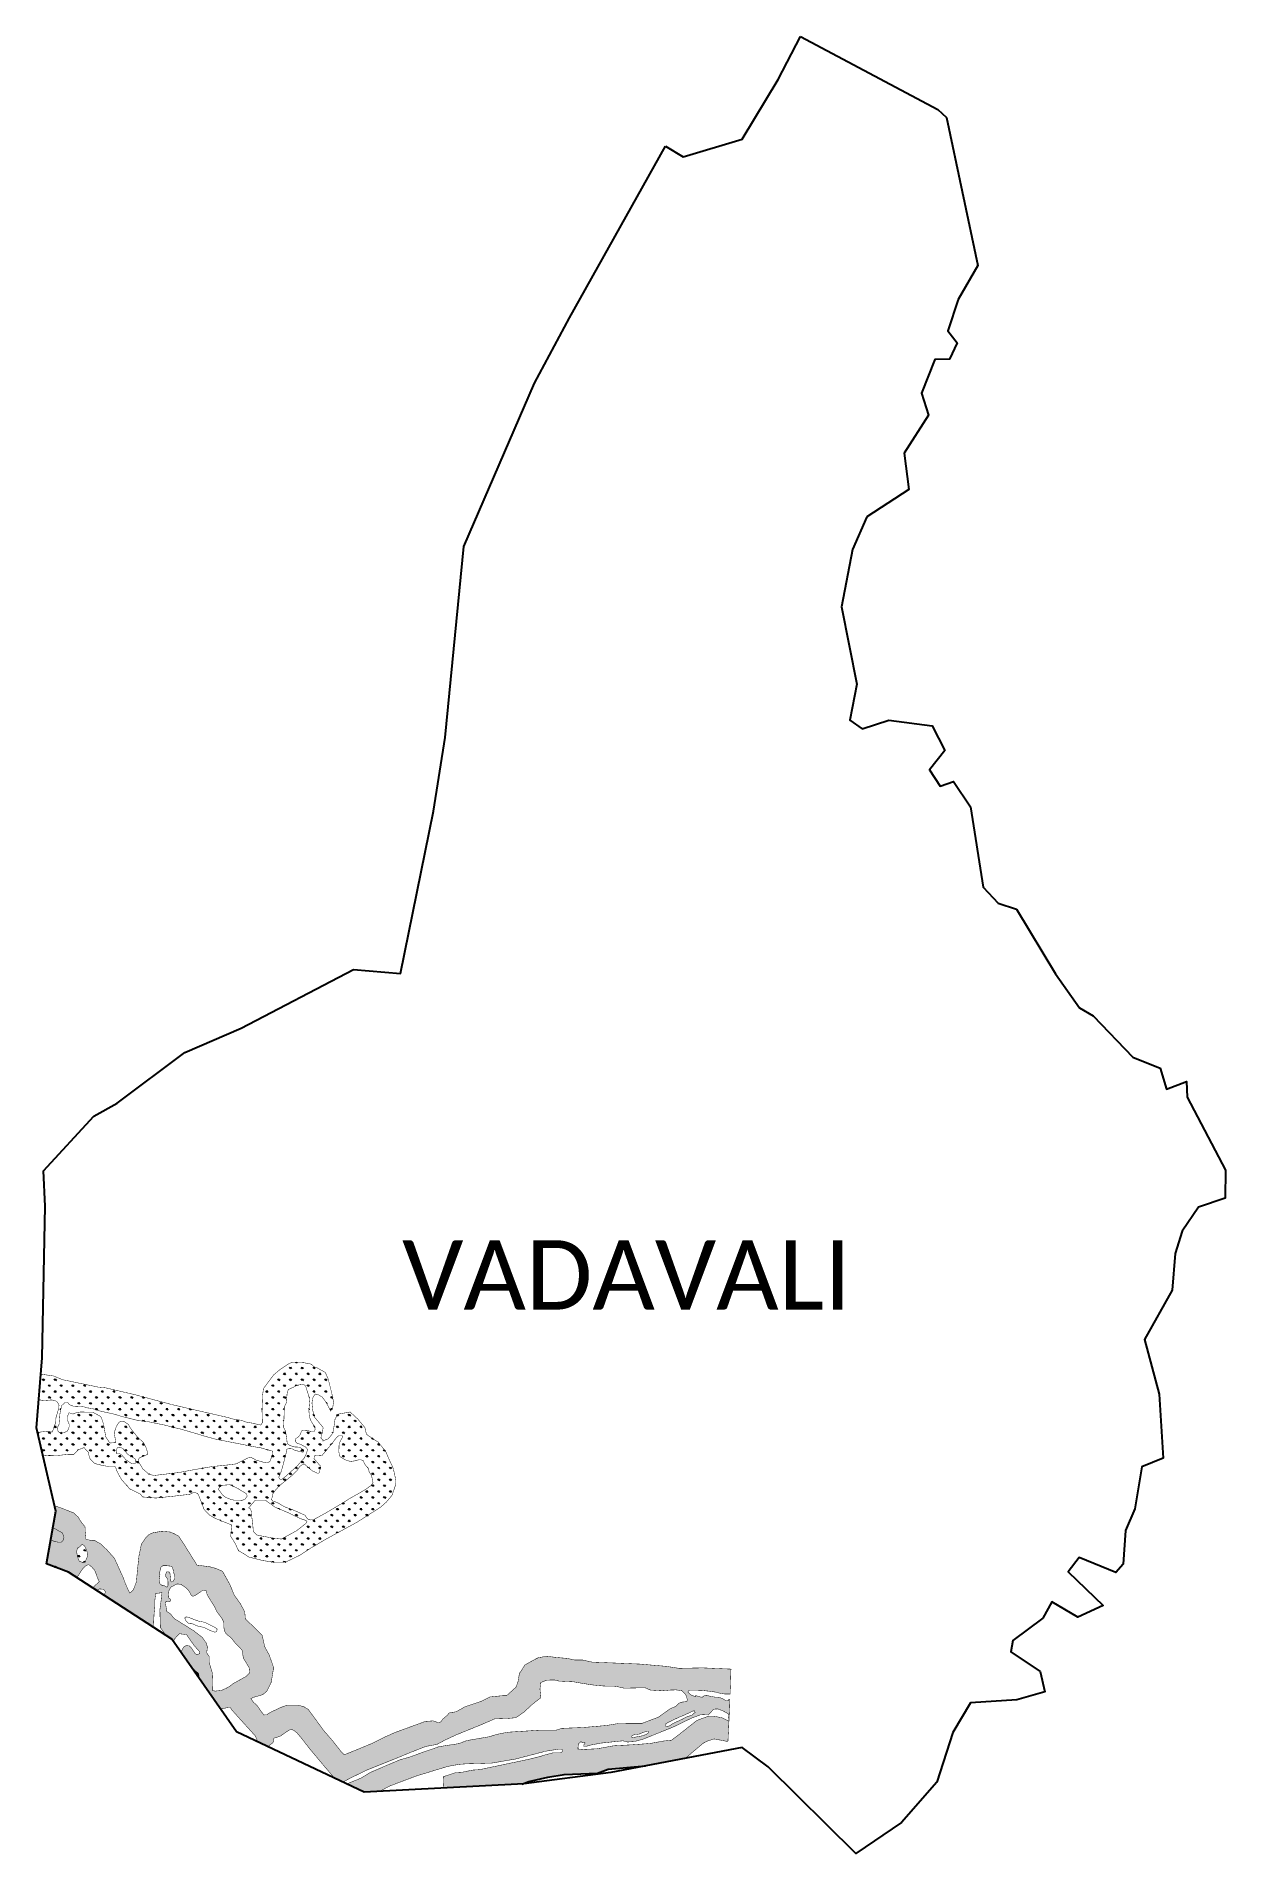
# Model space of a CAD drawing. Header units: metres. Extents: x 286961 to 289535, y 2012164 to 2016097.
import ezdxf

# ---------------------------------------------------------------- set-up
doc = ezdxf.new("R2010")
doc.units = ezdxf.units.M
doc.header["$MEASUREMENT"] = 0
for name, color, linetype in [('MANGROOVE BUFFER ZONE', 120, 'Continuous'), ('village', 3, 'Continuous'), ('VILLAGE NAME', 250, 'Continuous')]:
    doc.layers.add(name, color=color, linetype=linetype)
doc.styles.get("Standard").update_dxf_attribs({"font": 'simplex.shx'})
pattern_1 = [(90, (0, 0), (-12.727922058, 12.727922058), [3.375, -22.080844134]), (45, (0, 0), (-12.72792206135786, 12.72792206135786), [3.375, -14.625]), (135, (0, 0), (-12.72792206135786, -12.72792206135786), [3.375, -14.625])]

msp = doc.modelspace()

# ---------------------------------------------------------------- texts
at = {"layer": 'VILLAGE NAME', "insert": (287752.4414046495, 2013491.423277961), "char_height": 150, "attachment_point": 1}
msp.add_mtext_dynamic_manual_height_columns('{\\fCalibri|b0|i0|c0|p34;VADAVALI}', width=1877.913988063112, gutter_width=1, heights=[0], dxfattribs=at)

# ---------------------------------------------------------------- hatches: boundary and pattern name
at = {"layer": 'MANGROOVE BUFFER ZONE'}
h = msp.add_hatch(dxfattribs=at)
h.set_pattern_fill('GRASS', color=256, scale=18)
h.set_pattern_definition(pattern_1)
h.paths.add_polyline_path([(287733.0388671338, 2012998.279188245), (287723.470917616, 2013018.810813962), (287719.8125621384, 2013027.810986852), (287716.1542066607, 2013035.404886464), (287700.590531738, 2013054.604262729), (287677.9854463767, 2013069.599558156), (287674.9871267439, 2013072.067427542), (287671.8123748919, 2013086.345744235), (287656.2915371866, 2013104.678419911), (287639.8888239668, 2013119.838116391), (287613.3489974015, 2013115.068064224), (287607.2692539343, 2013104.903929485), (287603.6062720371, 2013079.303943959), (287600.9532774924, 2013072.122736135), (287595.75786554, 2013065.714891912), (287591.1151108077, 2013061.185207897), (287585.4775045397, 2013059.086112287), (287580.9453269445, 2013056.876489182), (287581.0410538461, 2013059.662786576), (287576.8326684977, 2013062.983335076), (287577.0541654695, 2013067.964187721), (287579.1583295856, 2013073.387778174), (287581.594853392, 2013085.940137926), (287563.2955366533, 2013108.127045172), (287558.865654333, 2013123.357357271), (287557.2709104057, 2013138.94191343), (287558.6884224858, 2013149.567710483), (287560.8148048386, 2013154.172225529), (287564.9675018045, 2013158.672610939), (287571.204771999, 2013156.972484607), (287579.7101300613, 2013151.872075712), (287586.7979189272, 2013142.238006562), (287596.1538527771, 2013125.23671334), (287597.0043714485, 2013121.836460674), (287600.9735537753, 2013126.086761557), (287602.3910658554, 2013129.770403491), (287603.8086350518, 2013141.671317716), (287600.1229779876, 2013160.372737272), (287592.5828852229, 2013190.562977195), (287586.1750086707, 2013205.434710238), (287568.3423320196, 2013215.344515142), (287563.4791084087, 2013216.872108563), (287558.6853953224, 2013220.135584575), (287556.6706181999, 2013222.704743426), (287552.9884452294, 2013224.024017782), (287538.8293741053, 2013226.61090528), (287515.6156004437, 2013227.684908452), (287507.5376435779, 2013224.630080367), (287486.9552173872, 2013210.688966708), (287473.855881904, 2013199.647936662), (287452.2780901311, 2013170.642197508), (287450.3107195291, 2013155.984643252), (287449.058787573, 2013124.34576666), (287449.9321527603, 2013096.542555888), (287446.3551308793, 2013091.537546841), (287429.1855743527, 2013095.470047543), (287413.6256119888, 2013098.330069796), (287404.8619740641, 2013101.726346222), (287397.529156315, 2013102.798854567), (287386.9770360078, 2013104.407587188), (287374.8152073054, 2013107.982615005), (287309.2632984373, 2013122.996625664), (287254.5352691833, 2013135.687944517), (287174.5347667183, 2013157.174794468), (287109.5215215793, 2013172.324744677), (287094.6553507876, 2013173.656366303), (287016.8341203597, 2013189.854698353), (286997.9849450992, 2013197.749028259), (286970.051602654, 2013201.759339315), (286965.7217212282, 2013148.07629504), (286967.1280980023, 2013147.582430987), (286971.795184274, 2013144.119425492), (286993.9906887212, 2013145.947090448), (287002.8074447954, 2013143.800608828), (287006.9897279994, 2013140.072510745), (287009.7025804159, 2013134.197960938), (287009.2504478658, 2013129.114174518), (287007.8940502158, 2013123.578531847), (287003.1465442079, 2013107.649388211), (287002.5520778638, 2013097.578650251), (286998.9349603473, 2013086.846272046), (286996.4481742059, 2013079.841962027), (286995.2048096934, 2013076.565750091), (286991.5876921769, 2013076.791708113), (286984.9186228315, 2013078.147366554), (286968.867574608, 2013076.339821966), (286962.7884385817, 2013076.280830552), (286974.4724275926, 2013026.432596193), (286983.5029955889, 2013025.79096758), (286988.0264343919, 2013025.252770133), (286993.4114724264, 2013025.252770133), (287007.8433880667, 2013025.79096758), (287028.9295799335, 2013028.055719898), (287041.62121934, 2013028.187653313), (287047.4479376435, 2013033.687569623), (287052.4114003431, 2013038.43259839), (287063.839706179, 2013042.658736543), (287072.8047716146, 2013033.2561925), (287076.048005898, 2013019.811361345), (287080.5533959534, 2013014.442481554), (287086.9649850643, 2013008.380869119), (287101.8675389327, 2013004.570705044), (287110.0119220435, 2013003.011989328), (287119.8892133867, 2013001.626464247), (287127.1671994976, 2013001.626464247), (287130.4596109066, 2013001.626464247), (287132.5390436692, 2013000.240969063), (287133.4054977854, 2012995.911233083), (287139.2971573104, 2012983.44156715), (287145.7087464214, 2012972.703837465), (287152.6401508858, 2012965.083479418), (287162.6907330522, 2012953.479796557), (287185.7376700314, 2012942.22246507), (287190.9362233797, 2012935.987662), (287218.9615304099, 2012933.538866604), (287255.4192008842, 2012937.33444117), (287293.0083450592, 2012941.756318275), (287300.4873805103, 2012945.580683205), (287302.9224192931, 2012945.580683205), (287309.8796403205, 2012943.494652381), (287311.9667837822, 2012939.32262063), (287319.2719001308, 2012921.417644803), (287323.5846369407, 2012909.167808102), (287335.4651107996, 2012896.740655044), (287348.0268677632, 2012889.463120579), (287366.2632423505, 2012882.190818009), (287383.5412055951, 2012875.240829996), (287381.2782010772, 2012851.011809938), (287390.8889878122, 2012835.512070253), (287398.533946085, 2012819.248294686), (287410.880146171, 2012812.374931496), (287420.7960481261, 2012805.839189891), (287450.7185869545, 2012798.309657522), (287474.8996821, 2012794.591544882), (287499.7372147642, 2012794.700906412), (287530.7020687652, 2012809.573327074), (287555.3813321904, 2012825.623760959), (287587.3904433175, 2012844.577567074), (287655.4915664317, 2012881.733610278), (287705.6420677564, 2012913.698687979), (287718.2148481639, 2012924.891233672), (287730.5061594953, 2012939.496797851), (287736.6972226114, 2012957.215906912), (287738.6671063302, 2012965.091043242), (287738.6671063302, 2012973.247446185)])
h.paths.add_polyline_path([(287215.0074838999, 2012982.32750262), (287204.3287367783, 2012985.15906337), (287190.8167932177, 2012996.921018495), (287185.7972994379, 2013005.95255285), (287182.9641601152, 2013009.292384616), (287181.0753815279, 2013016.04460704), (287184.4170271787, 2013021.272106111), (287193.9326010586, 2013024.345559737), (287201.9961646194, 2013028.774432632), (287199.090373376, 2013040.899391501), (287192.7681712586, 2013053.129406798), (287178.3845188831, 2013066.996885288), (287164.8584104825, 2013083.950672915), (287159.8459420064, 2013092.881037391), (287154.2523152815, 2013096.729080378), (287150.7653657895, 2013099.197637385), (287147.4237201387, 2013099.851056083), (287140.8130236415, 2013098.61677758), (287138.270434885, 2013095.857805619), (287133.9844284988, 2013088.815168241), (287129.2625105887, 2013075.455930869), (287132.6084970776, 2013053.662103283), (287121.5664903529, 2013052.73276945), (287119.2418573581, 2013053.313599358), (287110.7569469276, 2013066.44048085), (287107.1335466192, 2013088.336763866), (287104.1115237261, 2013100.418163481), (287099.927241452, 2013110.176213567), (287089.0014663771, 2013115.984572442), (287083.4223471898, 2013119.237255804), (287080.6327875962, 2013119.353403848), (287056.689067751, 2013119.818085712), (287049.7152258833, 2013118.88875188), (287046.5769713405, 2013118.075566091), (287039.8355356558, 2013115.403712637), (287031.5136922327, 2013118.186332758), (287028.3666988975, 2013111.313328327), (287028.0169758551, 2013102.692931139), (287031.0474519591, 2013094.538531263), (287031.7467838113, 2013093.49008963), (287031.5136922327, 2013087.19952952), (287029.2991223284, 2013081.141983014), (287027.0845524241, 2013077.880211105), (287021.1401745637, 2013075.666850933), (287011.3494715159, 2013075.317390319), (287007.9693294857, 2013077.064753179), (287006.4540914337, 2013082.539885261), (287007.4712754387, 2013088.696807853), (287009.7779739184, 2013093.041671481), (287011.9057270621, 2013117.316791998), (287015.0580322123, 2013132.231546156), (287015.8121385864, 2013134.0049489), (287019.0947831098, 2013136.842429165), (287021.4902403039, 2013139.280880359), (287022.1999673209, 2013140.344927984), (287027.7893674403, 2013140.300591421), (287029.8299040095, 2013139.280880359), (287030.9832532493, 2013137.374467926), (287034.3102771299, 2013134.803007041), (287040.7424852215, 2013132.40889241), (287057.7678231164, 2013131.570025497), (287064.2446961466, 2013130.858697207), (287072.5009129528, 2013128.440097313), (287076.3443252095, 2013128.226695837), (287082.3229728438, 2013126.803979465), (287087.8033950823, 2013125.808095942), (287097.0560626803, 2013122.251364806), (287130.5241523141, 2013114.838129963), (287145.142038594, 2013110.205751345), (287182.0789718559, 2013101.083540794), (287200.9928598729, 2013099.15736675), (287240.5703363283, 2013091.01776566), (287256.1441208342, 2013086.662348554), (287271.2893047016, 2013083.306552039), (287310.1892677275, 2013072.100672491), (287324.6513978852, 2013067.491463688), (287350.3071214007, 2013060.600013094), (287403.2169106854, 2013050.352078364), (287425.9149242501, 2013045.644629543), (287446.4065926564, 2013042.260132353), (287458.9620668281, 2013038.61066216), (287461.9675259971, 2013037.571966798), (287470.7779421633, 2013035.466802191), (287472.1737500533, 2013034.341795528), (287471.8585823662, 2013029.61679744), (287469.0220160661, 2013020.121806978), (287469.7674407642, 2013022.427965999), (287467.3500509149, 2013014.784916481), (287465.2750732229, 2013011.989739815), (287460.4033392848, 2013010.096212789), (287458.0125656265, 2013009.735570871), (287446.6452245151, 2013012.575831514), (287435.2066593904, 2013016.123713275), (287430.7762630235, 2013019.028670023), (287427.4181678813, 2013020.46705218), (287424.3140688798, 2013021.566975649), (287418.296125238, 2013020.309706709), (287416.4248813518, 2013019.021734026), (287413.2826286686, 2013017.680814578), (287404.7333481795, 2013013.474760568), (287393.6642683333, 2013007.633963951), (287375.4812403606, 2013005.244692559), (287341.3608826975, 2013001.69696028), (287300.0992182048, 2012994.670496928), (287269.7459083188, 2012988.878312079)], flags=16)
h.paths.add_polyline_path([(287175.1751545594, 2013009.140719487), (287172.8374990507, 2013007.388453595), (287165.7077297118, 2013009.023913719), (287154.9546171809, 2013016.149753158), (287145.6040522621, 2013026.546453054), (287140.811938432, 2013029.934149174), (287136.2535444597, 2013030.050954941), (287134.6171627571, 2013029.817343406), (287134.266525854, 2013035.891811352), (287134.9678567764, 2013040.564490501), (287136.1366274145, 2013042.550397824), (287138.3574229943, 2013043.835380853), (287147.9417077709, 2013041.265414795), (287149.9286692603, 2013037.994524443), (287158.3441833988, 2013028.415524713), (287168.6297419815, 2013022.107415336), (287174.2401037792, 2013018.369272017), (287175.6426513914, 2013014.747934466)], flags=16)
h.paths.add_polyline_path([(287354.5574872221, 2012952.891552308), (287355.1678318949, 2012953.203791734), (287356.7332180493, 2012956.240801482), (287361.245176478, 2012961.026369952), (287379.6357650478, 2012962.444332775), (287396.8548985139, 2012954.207627735), (287415.4165503717, 2012942.915137921), (287417.018705891, 2012937.780133426), (287415.3244789125, 2012935.138570471), (287412.1016351446, 2012931.181285541), (287406.5767764326, 2012928.696464819), (287388.0904609611, 2012929.019437101), (287381.3244081556, 2012930.728143739), (287370.948206021, 2012934.857991478), (287363.6481730223, 2012940.226751683)], flags=16)
h.paths.add_polyline_path([(287420.2631531423, 2012912.183681), (287427.1119674516, 2012920.326899571), (287434.4331334777, 2012928.942184451), (287456.0422820938, 2012929.178217605), (287477.5334284551, 2012913.717881555), (287506.2275672389, 2012901.562069461), (287531.5390508758, 2012889.427842667), (287544.7766648966, 2012884.891760792), (287546.4786160999, 2012882.056702147), (287544.5875528611, 2012879.032637598), (287524.1638528397, 2012862.967315239), (287491.0698177878, 2012844.822927948), (287472.2647363029, 2012846.783333526), (287444.0676234729, 2012852.330875019), (287438.2209715843, 2012853.588323337), (287432.5684579647, 2012858.649717252), (287430.2742108362, 2012862.200140219), (287428.7200194746, 2012880.617961231), (287427.4619189593, 2012888.828297527), (287426.1261402898, 2012903.958994367), (287424.0539041797, 2012910.320170096)], flags=16)
h.paths.add_polyline_path([(287469.8170748201, 2012930.15526631), (287473.2309725774, 2012944.693294213), (287486.0944177837, 2012959.634985151), (287513.8804075597, 2012982.302449322), (287524.6860670773, 2012992.627427427), (287530.9794825847, 2013002.121670475), (287537.8666219245, 2013006.512754149), (287540.5976944374, 2013007.224799955), (287558.7816362707, 2012991.811969501), (287563.0157810659, 2012990.32709823), (287566.0614501029, 2012988.471031564), (287569.1813703167, 2012987.283152485), (287572.1527310607, 2012987.728610877), (287574.0840612839, 2012991.069548814), (287575.7193006607, 2013002.622467356), (287570.5990537457, 2013008.572924468), (287565.1216015543, 2013014.999424129), (287561.6684077895, 2013018.569698397), (287562.3828754586, 2013024.758191732), (287568.0985025784, 2013025.829265043), (287573.4568673056, 2013025.829265043), (287578.934319497, 2013025.829265043), (287588.8419967064, 2013037.547361949), (287601.225779311, 2013052.185513352), (287605.7506460212, 2013058.731031124), (287609.2038397859, 2013062.896336155), (287612.6570335507, 2013067.061671082), (287615.157584718, 2013068.251762504), (287619.4443336159, 2013068.251762504), (287622.9546829214, 2013067.95940542), (287623.850112862, 2013065.990597771), (287619.3252461518, 2013058.612013013), (287615.9911398512, 2013050.281373056), (287615.3957596464, 2013033.501045133), (287617.4200180731, 2013024.218320078), (287619.5633639639, 2013022.19516167), (287627.7795993673, 2013016.839735321), (287640.6396747125, 2013012.67443029), (287650.8024903884, 2013014.153352151), (287656.6741020957, 2013015.96977601), (287662.8253551578, 2013016.482083057), (287668.3708328503, 2013014.712238001), (287669.3027993509, 2013013.082129357), (287669.6755973744, 2013010.66027074), (287672.0056564166, 2013006.23567305), (287675.0812543895, 2013002.463148714), (287677.931300134, 2012999.403925839), (287679.7953473678, 2012996.516309082), (287680.9603483308, 2012990.275317429), (287686.179577776, 2012982.543953543), (287689.3946537286, 2012966.829108279), (287684.5482223068, 2012960.122388383), (287669.9763146401, 2012950.140263757), (287640.1507592718, 2012933.240558965), (287621.2600604686, 2012921.353008491), (287586.7126443065, 2012901.077685779), (287566.5139824669, 2012889.968611216), (287560.7771080873, 2012886.623936212), (287554.8011449186, 2012886.146129768), (287548.4666627988, 2012887.699015659), (287544.8810734743, 2012891.64093377), (287542.7297884192, 2012895.821784999), (287540.9369651988, 2012897.016301109), (287515.3094000141, 2012908.253153469), (287496.6644726059, 2012915.06194014), (287485.9077617486, 2012921.870756708), (287474.6729875458, 2012926.768317603), (287471.9240947505, 2012927.246124047)], flags=16)
h.paths.add_polyline_path([(287485.3505352254, 2012978.556024662), (287490.8637422142, 2012991.492943562), (287494.4593268894, 2013004.31006704), (287501.0512321273, 2013029.70475305), (287502.4439557377, 2013037.454204341), (287503.1006217215, 2013038.954322846), (287504.789207713, 2013040.126296967), (287508.8698810374, 2013040.45444135), (287514.1232089077, 2013040.173174736), (287519.3765367779, 2013037.313571034), (287523.8793566002, 2013036.047841375), (287529.5079384944, 2013034.641478408), (287533.5417193449, 2013033.657045259), (287537.4347656574, 2013032.86009329), (287538.5605277292, 2013033.657045259), (287539.3109786609, 2013035.297797071), (287539.2171937131, 2013037.922982031), (287532.7088496072, 2013042.010286998), (287531.2547831015, 2013043.041627813), (287529.8007737122, 2013043.557283272), (287524.8288578017, 2013044.072938731), (287519.9976764294, 2013044.072938731), (287508.8256730291, 2013047.453041131), (287503.8068646448, 2013051.203322444), (287502.7701468687, 2013060.179010069), (287500.1517647956, 2013077.450717464), (287495.9490910762, 2013086.526409004), (287497.5648537982, 2013131.118677487), (287502.0760697151, 2013140.662130235), (287503.4294402018, 2013159.974485511), (287506.0308016206, 2013168.518556842), (287518.4446273936, 2013174.059550992), (287522.1808894905, 2013176.34822054), (287527.4838514166, 2013178.034594466), (287535.3178646087, 2013179.480091998), (287540.9824297655, 2013178.275530652), (287543.7544546581, 2013175.505018628), (287545.3212687197, 2013169.843571333), (287547.4906596388, 2013163.098045732), (287550.0216537885, 2013155.629741469), (287550.9858338765, 2013152.256963721), (287552.6731633097, 2013147.318265192), (287550.5037723907, 2013122.986102083), (287551.4695517348, 2013112.706985265), (287553.7594580253, 2013102.709135062), (287561.7139865888, 2013089.579383503), (287562.4231424429, 2013087.688517268), (287564.1994019393, 2013083.189148341), (287562.7817756266, 2013077.805081109), (287557.9145538753, 2013077.427248683), (287552.0549937052, 2013078.277356694), (287549.3614465948, 2013079.741449872), (287546.0536137875, 2013080.166518826), (287539.3907130014, 2013079.7886864), (287534.996071432, 2013078.938578388), (287531.4781077946, 2013070.562675075), (287528.2263060677, 2013066.48544524), (287521.5693453757, 2013061.39242079), (287521.0963653799, 2013057.019723487), (287522.5170759723, 2013054.330141387), (287526.544973845, 2013051.340517649), (287530.7505033789, 2013050.45250083), (287534.4229665801, 2013048.972502694), (287537.50307674, 2013046.51566513), (287541.782343404, 2013045.702270065), (287548.0030498746, 2013038.760922152), (287544.6360445911, 2013028.635473531), (287539.9835229733, 2013019.477925275), (287534.4035470416, 2013013.855791924), (287526.2065027116, 2013003.89558146), (287499.7272765298, 2012979.918768582), (287494.7807202521, 2012976.039782681), (287491.5844926751, 2012973.758019233), (287488.9970676311, 2012973.758019233), (287487.3989538426, 2012975.051014534)], flags=16)
h.paths.add_polyline_path([(287070.4442754079, 2012805.363578871), (287065.7333519466, 2012794.579949192), (287059.8066146405, 2012794.503986423), (287053.2720743691, 2012797.46570005), (287051.2205141211, 2012802.325938751), (287049.3209392667, 2012809.312518281), (287047.9532786378, 2012816.526913565), (287049.3209392667, 2012825.412018169), (287049.7768954478, 2012824.500718878), (287055.3236346173, 2012828.829363303), (287059.5786712023, 2012832.930191975), (287064.593565451, 2012830.651961886), (287069.9124304872, 2012820.248037222), (287070.672218846, 2012814.932130736), (287071.3560491605, 2012809.92003905)], flags=16)
h = msp.add_hatch(dxfattribs=at)
h.set_pattern_fill('GRASS', color=256, scale=18)
h.set_pattern_definition(pattern_1)
h.paths.add_polyline_path([(287549.4063184994, 2012475.918165468), (287539.8802371799, 2012481.846272376), (287526.9390239657, 2012485.439013875), (287503.9325382042, 2012485.439013875), (287489.913011839, 2012480.409146756), (287466.5470421572, 2012469.451172728), (287459.5372096698, 2012464.421305608), (287452.8869304074, 2012464.062024203), (287438.535642036, 2012484.219873105), (287430.1103979228, 2012492.201876884), (287425.1517791596, 2012499.482186375), (287430.1542678517, 2012502.069745275), (287450.5561411802, 2012508.020452377), (287459.3503639692, 2012515.188704088), (287469.2084152093, 2012535.25219809), (287473.685088497, 2012562.876780872), (287473.685088497, 2012568.250947245), (287470.4588121418, 2012577.745277609), (287464.5439952587, 2012594.40517523), (287455.0443883671, 2012611.60247135), (287449.4133052742, 2012636.520617489), (287436.1620224516, 2012649.943499929), (287413.0618366207, 2012671.957067761), (287411.8083209728, 2012687.169682371), (287401.9594179644, 2012705.424834414), (287388.8872187065, 2012723.679986456), (287379.8462708826, 2012745.937694419), (287363.6481485983, 2012775.078267702), (287349.4607660435, 2012781.218990555), (287336.3905073196, 2012784.791780038), (287308.4626194644, 2012788.36456952), (287295.3178580965, 2012809.360910991), (287281.4408916742, 2012831.58727615), (287268.6314268566, 2012851.324318883), (287257.2452051054, 2012857.192061872), (287250.3067565466, 2012860.037038063), (287232.15999162, 2012861.637334904), (287212.9457250888, 2012858.436741223), (287204.0502480087, 2012854.347085681), (287197.2897048333, 2012847.23466334), (287188.0384169867, 2012833.721017362), (287182.7011168777, 2012807.76061415), (287179.1743349743, 2012774.682347139), (287177.2840469612, 2012752.455981981), (287170.5012569497, 2012734.452588112), (287163.0512697722, 2012727.895811297), (287159.0482946905, 2012735.452800844), (287152.2716035001, 2012751.179379403), (287148.7968001855, 2012761.028238964), (287129.7598845993, 2012803.160658575), (287113.7659342118, 2012821.152552827), (287099.9672128918, 2012834.121145987), (287087.9478226241, 2012841.187424754), (287081.0543528709, 2012841.187424754), (287067.9744607818, 2012844.543934376), (287067.9744607818, 2012847.900443997), (287066.5604352517, 2012859.73648814), (287066.0301843411, 2012871.39590252), (287058.9599180811, 2012880.052139356), (287051.0059465065, 2012892.594847651), (287041.2843563883, 2012901.427714248), (287016.3210500198, 2012911.321556538), (287000.1333901531, 2012916.95340425), (287002.9120781093, 2012905.098489946), (286982.7172966533, 2012790.849084214), (287030.1374456163, 2012773.058153534), (287048.3017132032, 2012761.285236246), (287052.8452955026, 2012767.772455906), (287058.0390654017, 2012776.343406939), (287062.9912388199, 2012782.741438255), (287066.6147702032, 2012786.121563809), (287071.2045489003, 2012788.656630767), (287073.1371128324, 2012789.260197409), (287076.5190477349, 2012788.053027849), (287080.5049738395, 2012784.310791331), (287085.5779454982, 2012778.878473898), (287088.1143620227, 2012774.774090139), (287090.409320676, 2012768.134603146), (287092.7042100245, 2012761.374424591), (287096.8938220787, 2012752.476477477), (287092.4626135437, 2012748.699089799), (287088.4767567439, 2012744.956817005), (287082.3468679458, 2012739.219342923), (287091.2503302046, 2012733.448687748), (287095.1198976134, 2012735.902990892), (287097.1732597859, 2012736.868741051), (287106.111290004, 2012736.265174409), (287109.4932249065, 2012732.040026536), (287110.3387432846, 2012729.504959577), (287106.7549524584, 2012723.399582575), (287214.0297639031, 2012653.870906221), (287215.5316252299, 2012683.39026255), (287216.3391645856, 2012691.05767744), (287217.1467039415, 2012699.128667213), (287217.3485887804, 2012713.656456059), (287217.9542432972, 2012718.297258853), (287218.963667492, 2012726.973556535), (287232.4900210066, 2012728.789552813), (287230.874942295, 2012713.252881177), (287228.0485545496, 2012691.663021625), (287229.0603351071, 2012653.468984994), (287235.9244196315, 2012643.985573825), (287240.3003887483, 2012636.843966273), (287253.9267358105, 2012628.012239029), (287257.322758982, 2012623.152528096), (287259.7470385422, 2012628.650707767), (287270.2451194724, 2012639.950078938), (287285.7903906814, 2012637.932313357), (287301.8405472495, 2012614.739254854), (287314.206045614, 2012600.86723438), (287313.3228254329, 2012596.453412982), (287308.4018391679, 2012594.561780422), (287304.1117343616, 2012597.083969261), (287296.9195609846, 2012608.181571129), (287292.6294561783, 2012613.225948806), (287286.4467069961, 2012614.360928342), (287281.7780594536, 2012612.973719039), (287279.5068723416, 2012611.08208648), (287273.4409820635, 2012600.08734244), (287298.7150213807, 2012563.920178966), (287299.3084969264, 2012563.960393034), (287304.5134248959, 2012558.364287682), (287310.1914966331, 2012553.004631866), (287311.2166530141, 2012547.329734186), (287310.7018669472, 2012546.766996695), (287360.0825676846, 2012476.103188127), (287361.658893352, 2012477.420370939), (287368.9115005015, 2012478.819188688), (287375.9096204803, 2012480.34522775), (287380.3630073602, 2012480.090893952), (287385.1980556917, 2012473.350957624), (287434.6957411136, 2012418.500179419), (287439.9636081978, 2012405.855086754), (287462.395666976, 2012395.232318796), (287466.7697184317, 2012399.940196838), (287473.2807643808, 2012404.410972175), (287475.0357694535, 2012413.893367605), (287488.7972047991, 2012418.115758472), (287497.248022378, 2012424.304402442), (287509.1035761337, 2012431.96590428), (287512.8898351525, 2012433.082564237), (287516.1485461472, 2012431.407574302), (287518.9727854442, 2012429.88766595), (287526.0236463643, 2012424.291451769), (287527.2339851311, 2012422.275246073), (287535.2051442924, 2012413.024693076), (287552.191955031, 2012390.979455953), (287580.7261211462, 2012356.981872567), (287601.2623071481, 2012332.909474276), (287601.1002461129, 2012329.548354009), (287623.6685430404, 2012318.861070072), (287644.2086805408, 2012329.357797655), (287674.9016907113, 2012344.372234325), (287737.5143364435, 2012369.392389683), (287768.207346614, 2012382.077011232), (287803.4330976434, 2012395.926504065), (287820.6747420768, 2012399.107182005), (287827.8785586577, 2012400.482420098), (287845.0381462256, 2012409.623744872), (287867.9446251822, 2012420.383033091), (287925.6149387757, 2012443.80318182), (287952.4065746794, 2012455.53322634), (287982.8927793712, 2012456.701217394), (287997.5431871951, 2012458.076455486), (288003.2090612901, 2012461.231413464), (288015.8359773039, 2012470.130085439), (288035.0191259867, 2012487.765564121), (288052.7077862839, 2012501.500387273), (288050.7670443871, 2012519.992387891), (288052.4490022163, 2012534.087653293), (288058.1420437871, 2012536.673942519), (288066.5521101524, 2012539.38955709), (288072.2450824184, 2012539.648171502), (288081.8196770874, 2012539.906785914), (288092.2999466879, 2012537.320496688), (288123.4075380829, 2012535.858666843), (288140.0983480844, 2012532.88443786), (288154.7190241555, 2012530.556799322), (288167.2694276865, 2012528.746389608), (288189.2651031576, 2012526.677329206), (288214.3659795243, 2012526.160100382), (288233.2563847949, 2012522.022015854), (288278.2800305109, 2012523.024513999), (288285.8006392644, 2012519.549162911), (288289.520504299, 2012518.013583157), (288315.2359755, 2012516.397143321), (288334.2395554846, 2012518.094406963), (288345.3182719043, 2012518.336842103), (288357.7716487362, 2012516.558790933), (288366.3233047774, 2012508.108422633), (288369.659082693, 2012497.601581839), (288368.7493187793, 2012493.459470631), (288366.9803834448, 2012492.853328365), (288358.0850449743, 2012491.944060552), (288352.0706371151, 2012489.771975192), (288349.8973083596, 2012487.852482361), (288344.5905023561, 2012482.548547086), (288332.8610140044, 2012477.72919188), (288307.0318829559, 2012459.271581284), (288272.1624971314, 2012446.106007305), (288220.9537458706, 2012445.715201713), (288193.7040053374, 2012441.197593552), (288143.9828119836, 2012436.93812821), (288098.5126355373, 2012435.129532316), (288086.0087355171, 2012431.264500204), (288052.1064979684, 2012431.264500204), (287982.8172371555, 2012426.840013546), (287974.2570566257, 2012425.430893302), (287957.136764871, 2012422.059038765), (287941.6070872388, 2012417.122148043), (287892.3302761669, 2012408.622879165), (287874.9764272865, 2012402.070636899), (287832.0223610627, 2012395.437570828), (287818.4445833976, 2012390.539459571), (287800.1097252843, 2012384.390320594), (287770.3583592287, 2012373.490207414), (287747.5035123369, 2012366.998220239), (287719.1713003655, 2012355.005353246), (287683.3936753325, 2012339.634936322), (287663.7075818244, 2012327.497653005), (287632.3579607487, 2012314.746170547), (287670.5886372563, 2012296.641920311), (287703.0827068522, 2012298.339241492), (287725.0356633651, 2012310.133993343), (287782.5972377508, 2012331.817627372), (287836.2169638752, 2012348.285405211), (287851.5135695152, 2012352.772214714), (287874.7927003012, 2012357.058125547), (287889.6703585154, 2012358.2826715), (287946.8098667599, 2012359.992885813), (287998.0791210982, 2012368.737092904), (288062.4378315858, 2012385.486194177), (288091.2576720251, 2012390.191133637), (288098.6081493917, 2012389.769650484), (288099.5553953337, 2012386.346633964), (288099.3905885548, 2012384.863763811), (288095.1592542062, 2012382.28244445), (288078.453820895, 2012382.007832149), (288063.3420511168, 2012378.053487555), (288051.9120287415, 2012374.483563908), (288025.3418216261, 2012367.846398605), (288003.8355765473, 2012363.393580083), (287920.0689619589, 2012345.75821023), (287905.1080686978, 2012344.790682529), (287883.0188317669, 2012340.304925041), (287868.4100068141, 2012339.33739734), (287841.5970250365, 2012330.516393123), (287842.58267769, 2012306.310860466), (287842.6158119215, 2012305.627725131), (288011.6019810086, 2012314.454683637), (288026.5182010481, 2012319.754710662), (288067.6185028805, 2012329.149135837), (288103.1581352815, 2012334.994060975), (288175.1549261334, 2012338.122646014), (288198.1718076127, 2012346.772207992), (288279.4963352142, 2012353.879669874), (288365.128076273, 2012370.119839081), (288404.0040392088, 2012402.859321979), (288413.3097313117, 2012407.576958176), (288427.9650597753, 2012412.249684197), (288457.5555694248, 2012406.495885361), (288459.7870156501, 2012450.550902947), (288445.3519670383, 2012457.764442223), (288428.2973762198, 2012461.298198305), (288416.0264788871, 2012461.713925779), (288390.2366436517, 2012452.15204877), (288352.6034523029, 2012422.443713646), (288335.3148885299, 2012409.452012424), (288318.8062808084, 2012407.763092353), (288289.2988675963, 2012402.436520608), (288252.8604907423, 2012399.70327571), (288210.2241176533, 2012397.36479053), (288174.0872166144, 2012390.86892178), (288144.5797340975, 2012389.439849519), (288133.1407021001, 2012390.479204481), (288133.1407021001, 2012394.376703965), (288133.7906423747, 2012399.053710601), (288134.9605071469, 2012402.561456508), (288139.6401741502, 2012406.458955992), (288142.3698817203, 2012403.60081147), (288147.3095109725, 2012405.159789498), (288148.4793757447, 2012403.730717236), (288145.6196523978, 2012399.443464176), (288145.6196523978, 2012395.935681992), (288149.7792562937, 2012395.935681992), (288161.47825054, 2012399.183616367), (288182.9264182089, 2012403.211057894), (288230.4360265658, 2012408.182773954), (288240.4451622374, 2012405.454535198), (288255.2639113842, 2012406.623795926), (288275.0222204784, 2012412.080309714), (288305.8295835443, 2012424.552315318), (288339.1067612363, 2012437.933770117), (288378.6759817565, 2012457.200271745), (288397.9142970482, 2012464.345705603), (288416.3727255933, 2012465.385060565), (288420.2724365453, 2012469.282560049), (288423.7821001668, 2012473.439907342), (288426.3818612649, 2012476.687805441), (288435.6111101898, 2012477.20750106), (288446.5301483847, 2012473.050153766), (288458.4891048798, 2012466.42437925), (288459.8298063686, 2012451.395711947), (288461.2314952256, 2012479.068987936), (288461.8961157852, 2012498.127505131), (288459.5211224345, 2012498.343288989), (288458.2380235128, 2012495.079063399), (288452.6966802472, 2012495.582546584), (288446.6034728474, 2012498.830480959), (288440.8352355848, 2012501.510000518), (288434.4982832557, 2012502.727980443), (288429.786181613, 2012502.727980443), (288417.8434424376, 2012504.676748323), (288413.131340795, 2012506.463070511), (288409.0691794268, 2012506.787889342), (288405.3319881958, 2012505.001530877), (288403.1384224431, 2012503.052762997), (288399.401300517, 2012502.646793873), (288394.6079043614, 2012503.945960368), (288387.7835314788, 2012506.057101387), (288387.7023062708, 2012503.864737522), (288379.171788189, 2012506.463070511), (288373.8909714799, 2012510.52297941), (288371.1286906608, 2012513.770913785), (288371.8598561434, 2012515.719681665), (288374.7033621707, 2012517.830822685), (288400.9448566904, 2012517.424817284), (288411.5877153167, 2012516.12565079), (288423.3680040759, 2012514.745297725), (288432.2234922949, 2012513.283721815), (288439.5353550357, 2012511.253767366), (288450.7468594236, 2012509.467408901), (288459.0336325762, 2012509.467408901), (288462.2915680186, 2012509.467408901), (288464.1717507328, 2012563.383126778), (288450.400058279, 2012563.933693608), (288402.6782386702, 2012566.041315817), (288351.7703394813, 2012565.009941662), (288323.9050338471, 2012569.356470349), (288267.2313230631, 2012574.216962986), (288228.6778334731, 2012575.861190539), (288163.5540674629, 2012578.47087804), (288143.5820224115, 2012582.919307118), (288126.2349654, 2012582.919307118), (288109.8008603224, 2012586.455239784), (288084.5301872321, 2012588.739020162), (288065.0147221049, 2012591.248367157), (288046.6404295688, 2012587.826523749), (288037.1680594578, 2012583.035899448), (288017.9547631935, 2012572.210515639), (288011.2676830902, 2012561.249820882), (288006.3256281706, 2012554.321900281), (288003.0251956953, 2012535.326492144), (287998.5866400393, 2012523.952028838), (287978.3288513591, 2012505.752814995), (287971.0602348042, 2012505.901004064), (287942.7747342579, 2012503.176211566), (287922.3273969904, 2012493.18525737), (287888.5892731728, 2012481.945452037), (287869.4056393566, 2012470.99310085), (287862.3190171673, 2012469.886416902), (287857.0926740193, 2012469.443772343), (287853.8593978807, 2012468.071472639), (287850.3161214385, 2012463.733360074), (287840.878057196, 2012455.409197349), (287836.2182806661, 2012449.481852244), (287833.1823845555, 2012447.506058451), (287828.9461988719, 2012447.929440244), (287819.556024236, 2012451.316494589), (287802.5406599259, 2012450.116906796), (287735.8206661056, 2012425.703764337), (287715.8816101319, 2012416.696734772), (287687.0431960103, 2012402.398103907), (287648.921267317, 2012386.7190837), (287627.2924913781, 2012377.937257989), (287619.1816830749, 2012386.268748546), (287600.5944169343, 2012409.799576554), (287582.957388702, 2012430.038829684)])
h.paths.add_polyline_path([(287422.3211638223, 2012555.406673288), (287414.9657083717, 2012547.536763566), (287386.8362128967, 2012532.133625336), (287378.8667170502, 2012525.808400743), (287370.2722306519, 2012521.201153612), (287360.8963328017, 2012517.062452385), (287347.7701451161, 2012515.734954027), (287344.6448458328, 2012516.28156673), (287341.5196158541, 2012517.765271241), (287342.3008886965, 2012548.610363444), (287341.597722347, 2012555.169824712), (287334.6181067458, 2012578.240232727), (287334.852495529, 2012590.73447576), (287329.4613456021, 2012598.309095636), (287330.9416958115, 2012611.236369983), (287328.128891804, 2012620.528931043), (287323.9879308952, 2012625.917063829), (287320.1043679581, 2012631.833888779), (287314.1846304354, 2012636.332379281), (287301.3177812556, 2012646.307226758), (287282.7492967118, 2012657.993703328), (287259.3041116607, 2012672.557659739), (287250.4340694369, 2012683.462561403), (287243.4479391859, 2012687.542095831), (287243.1266422023, 2012688.744912224), (287240.731399525, 2012702.336117132), (287239.4178659333, 2012704.266674262), (287239.958720476, 2012708.205020966), (287242.8175428608, 2012710.135578096), (287248.4579127949, 2012709.20893389), (287250.3082119471, 2012709.863287484), (287250.9263413253, 2012712.952222424), (287250.3854867825, 2012714.805547112), (287247.2949091964, 2012717.431123673), (287246.6767798183, 2012726.00283651), (287248.1465957003, 2012735.145177024), (287252.0871964755, 2012740.705187364), (287258.1138712816, 2012744.102979522), (287262.5952572948, 2012746.419662589), (287264.6041951, 2012747.655236565), (287267.4630174848, 2012747.655236565), (287274.4941265412, 2012746.110769095), (287281.7570601038, 2012741.245741909), (287284.6931573239, 2012739.469649664), (287289.7154671846, 2012733.98683549), (287292.8833196061, 2012729.430701799), (287295.9708477816, 2012723.121982965), (287299.3909003159, 2012720.853257291), (287303.386043957, 2012722.093510922), (287315.4948373974, 2012729.910928701), (287319.8046940675, 2012733.444068085), (287323.7271369889, 2012733.540853504), (287328.9136378523, 2012732.352935508), (287329.8772436173, 2012725.555040704), (287332.5406265081, 2012720.473153236), (287346.4909173931, 2012698.156604962), (287351.1484068651, 2012688.226087238), (287363.844627664, 2012670.841024503), (287366.3332931916, 2012662.990631482), (287366.3332931916, 2012655.140238461), (287367.4220020605, 2012648.378028427), (287369.5995584078, 2012642.159891749), (287374.110260345, 2012637.263122719), (287381.3428384117, 2012631.977688404), (287391.7077155451, 2012619.236511958), (287405.7971704385, 2012604.610305256), (287408.795364746, 2012587.161903937), (287414.1032796261, 2012578.45005539), (287420.6609676956, 2012567.256357354), (287421.2463852153, 2012566.134872637)], flags=16)
h.paths.add_polyline_path([(287350.8005661488, 2012645.134483496), (287347.4975693965, 2012643.090925399), (287336.5663335593, 2012647.020855979), (287326.8146651644, 2012651.8939728), (287321.6242911998, 2012654.016141843), (287315.0969586262, 2012655.273699314), (287308.7269479147, 2012656.845700567), (287307.3900586104, 2012657.238682742), (287301.3346223184, 2012660.539834587), (287296.3801618423, 2012661.718817388), (287292.7625906704, 2012661.797392057), (287289.2617980614, 2012662.791728014), (287285.083967007, 2012667.655013933), (287283.5110949095, 2012669.128742435), (287282.2823210699, 2012672.66569084), (287282.4298016526, 2012674.876301731), (287284.1009479353, 2012676.251757482), (287288.5245337577, 2012675.907893544), (287297.0277457541, 2012672.714809077), (287304.2529775136, 2012669.816506587), (287313.5917973038, 2012666.62342212), (287320.7678919706, 2012665.59179403), (287328.6321138485, 2012662.939082726), (287347.1043340459, 2012653.780345283), (287351.8228810336, 2012650.479193438), (287351.7442894073, 2012647.571060045)], flags=0)
h.paths.add_polyline_path([(287256.6374021402, 2012753.337752287), (287253.801935468, 2012751.859199025), (287251.706158767, 2012753.091326743), (287250.47336525, 2012765.412531378), (287249.6103820661, 2012771.819595515), (287248.6241749743, 2012773.298112501), (287246.651691486, 2012773.667768955), (287242.2135516588, 2012773.667768955), (287239.8712578373, 2012764.91968029), (287242.0903277509, 2012761.592953588), (287243.8162248139, 2012760.237631235), (287245.4188979689, 2012755.925202358), (287245.5421218768, 2012751.489578847), (287245.5421218768, 2012743.850423267), (287243.9395180265, 2012740.893316742), (287240.857464929, 2012741.38616783), (287236.5426876192, 2012744.836125442), (287232.47442743, 2012744.712894532), (287228.0363569075, 2012747.916426601), (287226.4336837524, 2012756.541284356), (287228.282874028, 2012768.369637902), (287226.8034940856, 2012769.848191165), (287230.2553575163, 2012783.647949062), (287234.8167212515, 2012787.344332218), (287241.7204481129, 2012787.221101308), (287251.2130552212, 2012786.235399133), (287254.2950390139, 2012785.003271414), (287256.8839192608, 2012778.103392466), (287257.623609232, 2012774.160620042), (287260.2124894788, 2012763.19473776), (287260.5823691168, 2012760.114436602)], flags=16)
h.paths.add_polyline_path([(287065.7333519466, 2012794.579949192), (287059.8066146405, 2012794.503986423), (287053.2720743691, 2012797.46570005), (287051.2205141211, 2012802.325938751), (287049.3209392667, 2012809.312518281), (287047.9532786378, 2012816.526913565), (287049.3209392667, 2012825.412018169), (287049.7768954478, 2012824.500718878), (287055.3236346173, 2012828.829363303), (287059.5786712023, 2012832.930191975), (287064.593565451, 2012830.651961886), (287069.9124304872, 2012820.248037222), (287070.672218846, 2012814.932130736), (287071.3560491605, 2012809.92003905), (287070.4442754079, 2012805.363578871)], flags=16)
h.paths.add_polyline_path([(288248.6813428969, 2012417.845209127), (288251.8891841793, 2012420.186161101), (288255.7080857519, 2012421.712889415), (288257.9994405563, 2012421.967332042), (288261.2073511435, 2012421.967332042), (288266.9611730109, 2012423.188721948), (288268.9979020349, 2012424.308320293), (288282.0331618424, 2012429.041156299), (288286.0557501783, 2012428.837573176), (288286.5649324343, 2012427.209089578), (288286.412184688, 2012425.835048606), (288284.3753863591, 2012424.766309766), (288282.8987786081, 2012423.239617728), (288279.2326247819, 2012421.407551007), (288273.0714293878, 2012419.117458537), (288258.355875066, 2012416.420272375), (288253.5695479985, 2012415.046231403), (288249.2923338822, 2012415.911350844)], flags=16)
h.paths.add_polyline_path([(288323.0527848049, 2012440.684257196), (288323.5772915184, 2012445.285834315), (288331.1484234602, 2012449.478297158), (288352.2526314807, 2012459.416795688), (288362.2791626533, 2012463.455881937), (288382.5369513336, 2012472.91451633), (288385.842668986, 2012472.53907538), (288386.1690765104, 2012470.255855697), (288386.7829089918, 2012469.437823015), (288384.2762935249, 2012467.801721374), (288379.6210911107, 2012463.20024219), (288371.5256684697, 2012461.295078535), (288364.3638505887, 2012457.818421497), (288357.8670121204, 2012454.443991337), (288347.8248873712, 2012449.781567811), (288342.7604402011, 2012447.685336389), (288336.1101609388, 2012444.055266481), (288330.8411260431, 2012440.374046858), (288323.6792388572, 2012438.686831778)], flags=16)

# ---------------------------------------------------------------- linework, layer by layer
at = {"color": 3, "flags": 128}
msp.add_lwpolyline([(288322.3656508565, 2015859.137874939), (288361.0490526775, 2015836.352416395)], dxfattribs=at)
at = {"layer": 'MANGROOVE BUFFER ZONE', "const_width": 1, "flags": 128}
for points in [[(286974.4724275926, 2013026.432596193), (286983.5029955889, 2013025.79096758), (286988.0264343919, 2013025.252770133), (286993.4114724264, 2013025.252770133), (287007.8433880667, 2013025.79096758), (287028.9295799335, 2013028.055719898), (287041.62121934, 2013028.187653313), (287047.4479376435, 2013033.687569623), (287052.4114003431, 2013038.43259839), (287063.839706179, 2013042.658736543), (287072.8047716146, 2013033.2561925), (287076.048005898, 2013019.811361345), (287080.5533959534, 2013014.442481554), (287086.9649850643, 2013008.380869119), (287101.8675389327, 2013004.570705044), (287110.0119220435, 2013003.011989328), (287119.8892133867, 2013001.626464247), (287127.1671994976, 2013001.626464247), (287130.4596109066, 2013001.626464247), (287132.5390436692, 2013000.240969063), (287133.4054977854, 2012995.911233083), (287139.2971573104, 2012983.44156715), (287145.7087464214, 2012972.703837465), (287152.6401508858, 2012965.083479418), (287162.6907330522, 2012953.479796557), (287185.7376700314, 2012942.22246507), (287190.9362233797, 2012935.987662), (287218.9615304099, 2012933.538866604), (287255.4192008842, 2012937.33444117), (287293.0083450592, 2012941.756318275), (287300.4873805103, 2012945.580683205), (287302.9224192931, 2012945.580683205), (287309.8796403205, 2012943.494652381), (287311.9667837822, 2012939.32262063), (287319.2719001308, 2012921.417644803), (287323.5846369407, 2012909.167808102), (287335.4651107996, 2012896.740655044), (287348.0268677632, 2012889.463120579), (287366.2632423505, 2012882.190818009), (287383.5412055951, 2012875.240829996), (287381.2782010772, 2012851.011809938), (287390.8889878122, 2012835.512070253), (287398.533946085, 2012819.248294686), (287410.880146171, 2012812.374931496), (287420.7960481261, 2012805.839189891), (287450.7185869545, 2012798.309657522), (287474.8996821, 2012794.591544882), (287499.7372147642, 2012794.700906412), (287530.7020687652, 2012809.573327074), (287555.3813321904, 2012825.623760959), (287587.3904433175, 2012844.577567074), (287655.4915664317, 2012881.733610278), (287705.6420677564, 2012913.698687979), (287718.2148481639, 2012924.891233672), (287730.5061594953, 2012939.496797851), (287736.6972226114, 2012957.215906912), (287738.6671063302, 2012965.091043242), (287738.6671063302, 2012973.247446185), (287733.0388671338, 2012998.279188245), (287723.470917616, 2013018.810813962), (287719.8125621384, 2013027.810986852), (287716.1542066607, 2013035.404886464), (287700.590531738, 2013054.604262729), (287677.9854463767, 2013069.599558156), (287674.9871267439, 2013072.067427542), (287671.8123748919, 2013086.345744235), (287656.2915371866, 2013104.678419911), (287639.8888239668, 2013119.838116391), (287613.3489974015, 2013115.068064224), (287607.2692539343, 2013104.903929485), (287603.6062720371, 2013079.303943959), (287600.9532774924, 2013072.122736135), (287595.75786554, 2013065.714891912), (287591.1151108077, 2013061.185207897), (287585.4775045397, 2013059.086112287), (287580.9453269445, 2013056.876489182), (287581.0410538461, 2013059.662786576), (287576.8326684977, 2013062.983335076), (287577.0541654695, 2013067.964187721), (287579.1583295856, 2013073.387778174), (287581.594853392, 2013085.940137926), (287563.2955366533, 2013108.127045172), (287558.865654333, 2013123.357357271), (287557.2709104057, 2013138.94191343), (287558.6884224858, 2013149.567710483), (287560.8148048386, 2013154.172225529), (287564.9675018045, 2013158.672610939), (287571.204771999, 2013156.972484607), (287579.7101300613, 2013151.872075712), (287586.7979189272, 2013142.238006562), (287596.1538527771, 2013125.23671334), (287597.0043714485, 2013121.836460674), (287600.9735537753, 2013126.086761557), (287602.3910658554, 2013129.770403491), (287603.8086350518, 2013141.671317716), (287600.1229779876, 2013160.372737272), (287592.5828852229, 2013190.562977195), (287586.1750086707, 2013205.434710238), (287568.3423320196, 2013215.344515142), (287563.4791084087, 2013216.872108563), (287558.6853953224, 2013220.135584575), (287556.6706181999, 2013222.704743426), (287552.9884452294, 2013224.024017782), (287538.8293741053, 2013226.61090528), (287515.6156004437, 2013227.684908452), (287507.5376435779, 2013224.630080367), (287486.9552173872, 2013210.688966708), (287473.855881904, 2013199.647936662), (287452.2780901311, 2013170.642197508), (287450.3107195291, 2013155.984643252), (287449.058787573, 2013124.34576666), (287449.9321527603, 2013096.542555888), (287446.3551308793, 2013091.537546841), (287429.1855743527, 2013095.470047543), (287413.6256119888, 2013098.330069796), (287404.8619740641, 2013101.726346222), (287397.529156315, 2013102.798854567), (287386.9770360078, 2013104.407587188), (287374.8152073054, 2013107.982615005), (287309.2632984373, 2013122.996625664), (287254.5352691833, 2013135.687944517), (287174.5347667183, 2013157.174794468), (287109.5215215793, 2013172.324744677), (287094.6553507876, 2013173.656366303), (287016.8341203597, 2013189.854698353), (286997.9849450992, 2013197.749028259), (286970.051602654, 2013201.759339315)], [(286965.7217212282, 2013148.07629504), (286967.1280980023, 2013147.582430987), (286971.795184274, 2013144.119425492), (286993.9906887212, 2013145.947090448), (287002.8074447954, 2013143.800608828), (287006.9897279994, 2013140.072510745), (287009.7025804159, 2013134.197960938), (287009.2504478658, 2013129.114174518), (287007.8940502158, 2013123.578531847), (287003.1465442079, 2013107.649388211), (287002.5520778638, 2013097.578650251), (286998.9349603473, 2013086.846272046), (286996.4481742059, 2013079.841962027), (286995.2048096934, 2013076.565750091), (286991.5876921769, 2013076.791708113), (286984.9186228315, 2013078.147366554), (286968.867574608, 2013076.339821966), (286962.7884385817, 2013076.280830552)], [(288365.1280762729, 2012370.119839081), (288404.0040392088, 2012402.859321979), (288413.3097313117, 2012407.576958176), (288427.9650597753, 2012412.249684197), (288457.5555694248, 2012406.495885361), (288459.7870156501, 2012450.550902947), (288445.3519670383, 2012457.764442223), (288428.2973762198, 2012461.298198305), (288416.0264788871, 2012461.713925779), (288390.2366436517, 2012452.15204877), (288352.6034523029, 2012422.443713646), (288335.3148885299, 2012409.452012424), (288318.8062808084, 2012407.763092353), (288289.2988675963, 2012402.436520608), (288252.8604907423, 2012399.70327571), (288210.2241176533, 2012397.36479053), (288174.0872166144, 2012390.86892178), (288144.5797340975, 2012389.439849519), (288133.1407021001, 2012390.479204481), (288133.1407021001, 2012394.376703965), (288133.7906423747, 2012399.053710601), (288134.9605071469, 2012402.561456508), (288139.6401741502, 2012406.458955992), (288142.3698817203, 2012403.60081147), (288147.3095109725, 2012405.159789498), (288148.4793757447, 2012403.730717236), (288145.6196523978, 2012399.443464176), (288145.6196523978, 2012395.935681992), (288149.7792562937, 2012395.935681992), (288161.47825054, 2012399.183616367), (288182.9264182089, 2012403.211057894), (288230.4360265658, 2012408.182773954), (288240.4451622374, 2012405.454535198), (288255.2639113842, 2012406.623795926), (288275.0222204784, 2012412.080309714), (288305.8295835443, 2012424.552315318), (288339.1067612363, 2012437.933770117), (288378.6759817565, 2012457.200271745), (288397.9142970482, 2012464.345705603), (288416.3727255933, 2012465.385060565), (288420.2724365453, 2012469.282560049), (288423.7821001668, 2012473.439907342), (288426.3818612649, 2012476.687805441), (288435.6111101898, 2012477.20750106), (288446.5301483847, 2012473.050153766), (288458.4891048798, 2012466.42437925), (288459.8298063686, 2012451.395711947), (288461.2314952256, 2012479.068987936), (288461.8961157852, 2012498.127505131), (288459.5211224345, 2012498.343288989), (288458.2380235128, 2012495.079063399), (288452.6966802472, 2012495.582546584), (288446.6034728474, 2012498.830480959), (288440.8352355848, 2012501.510000518), (288434.4982832557, 2012502.727980443), (288429.786181613, 2012502.727980443), (288417.8434424376, 2012504.676748323), (288413.131340795, 2012506.463070511), (288409.0691794268, 2012506.787889342), (288405.3319881958, 2012505.001530877), (288403.1384224431, 2012503.052762997), (288399.401300517, 2012502.646793873), (288394.6079043614, 2012503.945960368), (288387.7835314788, 2012506.057101387), (288387.7023062708, 2012503.864737522), (288379.171788189, 2012506.463070511), (288373.8909714799, 2012510.52297941), (288371.1286906608, 2012513.770913785), (288371.8598561434, 2012515.719681665), (288374.7033621707, 2012517.830822685), (288400.9448566904, 2012517.424817284), (288411.5877153167, 2012516.12565079), (288423.3680040759, 2012514.745297725), (288432.2234922949, 2012513.283721815), (288439.5353550357, 2012511.253767366), (288450.7468594236, 2012509.467408901), (288459.0336325762, 2012509.467408901), (288462.2915680186, 2012509.467408901), (288464.1717507328, 2012563.383126778), (288450.400058279, 2012563.933693608), (288402.6782386702, 2012566.041315817), (288351.7703394813, 2012565.009941662), (288323.9050338471, 2012569.356470349), (288267.2313230631, 2012574.216962986), (288228.6778334731, 2012575.861190539), (288163.5540674629, 2012578.47087804), (288143.5820224115, 2012582.919307118), (288126.2349654, 2012582.919307118), (288109.8008603224, 2012586.455239784), (288084.5301872321, 2012588.739020162), (288065.0147221049, 2012591.248367157), (288046.6404295688, 2012587.826523749), (288037.1680594578, 2012583.035899448), (288017.9547631935, 2012572.210515639), (288011.2676830902, 2012561.249820882), (288006.3256281706, 2012554.321900281), (288003.0251956953, 2012535.326492144), (287998.5866400393, 2012523.952028838), (287978.3288513591, 2012505.752814995), (287971.0602348042, 2012505.901004064), (287942.7747342579, 2012503.176211566), (287922.3273969904, 2012493.18525737), (287888.5892731728, 2012481.945452037), (287869.4056393566, 2012470.99310085), (287862.3190171673, 2012469.886416902), (287857.0926740193, 2012469.443772343), (287853.8593978807, 2012468.071472639), (287850.3161214385, 2012463.733360074), (287840.878057196, 2012455.409197349), (287836.2182806661, 2012449.481852244), (287833.1823845555, 2012447.506058451), (287828.9461988719, 2012447.929440244), (287819.556024236, 2012451.316494589), (287802.5406599259, 2012450.116906796), (287735.8206661056, 2012425.703764337), (287715.8816101319, 2012416.696734772), (287687.0431960103, 2012402.398103907), (287648.921267317, 2012386.7190837), (287627.2924913781, 2012377.937257989), (287619.1816830749, 2012386.268748546), (287600.5944169343, 2012409.799576554), (287582.957388702, 2012430.038829684), (287549.4063184994, 2012475.918165468), (287539.8802371799, 2012481.846272376), (287526.9390239657, 2012485.439013875), (287503.9325382042, 2012485.439013875), (287489.913011839, 2012480.409146756), (287466.5470421572, 2012469.451172728), (287459.5372096698, 2012464.421305608), (287452.8869304074, 2012464.062024203), (287438.535642036, 2012484.219873105), (287430.1103979228, 2012492.201876884), (287425.1517791596, 2012499.482186375), (287430.1542678517, 2012502.069745275), (287450.5561411802, 2012508.020452377), (287459.3503639692, 2012515.188704088), (287469.2084152093, 2012535.25219809), (287473.685088497, 2012562.876780872), (287473.685088497, 2012568.250947245), (287470.4588121418, 2012577.745277609), (287464.5439952587, 2012594.40517523), (287455.0443883671, 2012611.60247135), (287449.4133052742, 2012636.520617489), (287436.1620224516, 2012649.943499929), (287413.0618366207, 2012671.957067761), (287411.8083209728, 2012687.169682371), (287401.9594179644, 2012705.424834414), (287388.8872187065, 2012723.679986456), (287379.8462708826, 2012745.937694419), (287363.6481485983, 2012775.078267702), (287349.4607660435, 2012781.218990555), (287336.3905073196, 2012784.791780038), (287308.4626194644, 2012788.36456952), (287295.3178580965, 2012809.360910991), (287281.4408916742, 2012831.58727615), (287268.6314268566, 2012851.324318883), (287257.2452051054, 2012857.192061872), (287250.3067565466, 2012860.037038063), (287232.15999162, 2012861.637334904), (287212.9457250888, 2012858.436741223), (287204.0502480087, 2012854.347085681), (287197.2897048333, 2012847.23466334), (287188.0384169867, 2012833.721017362), (287182.7011168777, 2012807.76061415), (287179.1743349743, 2012774.682347139), (287177.2840469612, 2012752.455981981), (287170.5012569497, 2012734.452588112), (287163.0512697722, 2012727.895811297), (287159.0482946905, 2012735.452800844), (287152.2716035001, 2012751.179379403), (287148.7968001855, 2012761.028238964), (287129.7598845993, 2012803.160658575), (287113.7659342118, 2012821.152552827), (287099.9672128918, 2012834.121145987), (287087.9478226241, 2012841.187424754), (287081.0543528709, 2012841.187424754), (287067.9744607818, 2012844.543934376), (287067.9744607818, 2012847.900443997), (287066.5604352517, 2012859.73648814), (287066.0301843411, 2012871.39590252), (287058.9599180811, 2012880.052139356), (287051.0059465065, 2012892.594847651), (287041.2843563883, 2012901.427714248), (287016.3210500198, 2012911.321556538), (287000.1333901531, 2012916.95340425)], [(286996.5392707172, 2012869.045143245), (286997.9746180074, 2012868.820605041), (287017.4934097644, 2012857.79435884), (287020.4030325565, 2012847.373964693), (287018.4632609268, 2012841.800278153), (287014.7050010412, 2012837.922912067), (287009.3706810381, 2012837.922912067), (287001.8541612669, 2012839.1345799), (286996.5198412637, 2012840.952099787), (286992.0257686948, 2012843.510580023)], [(287048.3017132033, 2012761.285236246), (287052.8452955026, 2012767.772455906), (287058.0390654017, 2012776.343406939), (287062.9912388199, 2012782.741438255), (287066.6147702032, 2012786.121563809), (287071.2045489003, 2012788.656630767), (287073.1371128324, 2012789.260197409), (287076.5190477349, 2012788.053027849), (287080.5049738395, 2012784.310791331), (287085.5779454982, 2012778.878473898), (287088.1143620227, 2012774.774090139), (287090.409320676, 2012768.134603146), (287092.7042100245, 2012761.374424591), (287096.8938220787, 2012752.476477477), (287092.4626135437, 2012748.699089799), (287088.4767567439, 2012744.956817005), (287082.3468679457, 2012739.219342923)], [(287091.2503302046, 2012733.448687748), (287095.1198976134, 2012735.902990892), (287097.1732597859, 2012736.868741051), (287106.111290004, 2012736.265174409), (287109.4932249065, 2012732.040026536), (287110.3387432846, 2012729.504959577), (287106.7549524584, 2012723.399582575)], [(287214.0297639031, 2012653.870906221), (287215.5316252299, 2012683.39026255), (287216.3391645856, 2012691.05767744), (287217.1467039415, 2012699.128667213), (287217.3485887804, 2012713.656456059), (287217.9542432972, 2012718.297258853), (287218.963667492, 2012726.973556535), (287232.4900210066, 2012728.789552813), (287230.874942295, 2012713.252881177), (287228.0485545496, 2012691.663021625), (287229.0603351071, 2012653.468984994), (287235.9244196315, 2012643.985573825), (287240.3003887482, 2012636.843966273)], [(287257.322758982, 2012623.152528096), (287259.7470385422, 2012628.650707767), (287270.2451194724, 2012639.950078938), (287285.7903906814, 2012637.932313357), (287301.8405472495, 2012614.739254854), (287314.206045614, 2012600.86723438), (287313.3228254329, 2012596.453412982), (287308.4018391679, 2012594.561780422), (287304.1117343616, 2012597.083969261), (287296.9195609846, 2012608.181571129), (287292.6294561783, 2012613.225948806), (287286.4467069961, 2012614.360928342), (287281.7780594536, 2012612.973719039), (287279.5068723416, 2012611.08208648), (287273.4409820635, 2012600.08734244)], [(287623.5684680564, 2012318.80992826), (287644.2086805408, 2012329.357797655), (287674.9016907113, 2012344.372234325), (287737.5143364435, 2012369.392389683), (287768.207346614, 2012382.077011232), (287803.4330976434, 2012395.926504065), (287820.6747420768, 2012399.107182005), (287827.8785586577, 2012400.482420098), (287845.0381462256, 2012409.623744872), (287867.9446251822, 2012420.383033091), (287925.6149387757, 2012443.80318182), (287952.4065746794, 2012455.53322634), (287982.8927793712, 2012456.701217394), (287997.5431871951, 2012458.076455486), (288003.2090612901, 2012461.231413464), (288015.8359773039, 2012470.130085439), (288035.0191259867, 2012487.765564121), (288052.7077862839, 2012501.500387273), (288050.7670443871, 2012519.992387891), (288052.4490022163, 2012534.087653293), (288058.1420437871, 2012536.673942519), (288066.5521101524, 2012539.38955709), (288072.2450824184, 2012539.648171502), (288081.8196770874, 2012539.906785914), (288092.2999466879, 2012537.320496688), (288123.4075380829, 2012535.858666843), (288140.0983480844, 2012532.88443786), (288154.7190241555, 2012530.556799322), (288167.2694276865, 2012528.746389608), (288189.2651031576, 2012526.677329206), (288214.3659795243, 2012526.160100382), (288233.2563847949, 2012522.022015854), (288278.2800305109, 2012523.024513999), (288285.8006392644, 2012519.549162911), (288289.520504299, 2012518.013583157), (288315.2359755, 2012516.397143321), (288334.2395554846, 2012518.094406963), (288345.3182719043, 2012518.336842103), (288357.7716487362, 2012516.558790933), (288366.3233047774, 2012508.108422633), (288369.659082693, 2012497.601581839), (288368.7493187793, 2012493.459470631), (288366.9803834448, 2012492.853328365), (288358.0850449743, 2012491.944060552), (288352.0706371151, 2012489.771975192), (288349.8973083596, 2012487.852482361), (288344.5905023561, 2012482.548547086), (288332.8610140044, 2012477.72919188), (288307.0318829559, 2012459.271581284), (288272.1624971314, 2012446.106007305), (288220.9537458706, 2012445.715201713), (288193.7040053374, 2012441.197593552), (288143.9828119836, 2012436.93812821), (288098.5126355373, 2012435.129532316), (288086.0087355171, 2012431.264500204), (288052.1064979684, 2012431.264500204), (287982.8172371555, 2012426.840013546), (287974.2570566257, 2012425.430893302), (287957.136764871, 2012422.059038765), (287941.6070872388, 2012417.122148043), (287892.3302761669, 2012408.622879165), (287874.9764272865, 2012402.070636899), (287832.0223610627, 2012395.437570828), (287818.4445833976, 2012390.539459571), (287800.1097252843, 2012384.390320594), (287770.3583592287, 2012373.490207414), (287747.5035123369, 2012366.998220239), (287719.1713003655, 2012355.005353246), (287683.3936753325, 2012339.634936322), (287663.7075818244, 2012327.497653005), (287632.3579607487, 2012314.746170547)], [(287360.0825676847, 2012476.103188127), (287361.658893352, 2012477.420370939), (287368.9115005015, 2012478.819188688), (287375.9096204803, 2012480.34522775), (287380.3630073602, 2012480.090893952), (287385.1980556917, 2012473.350957624), (287434.6957411136, 2012418.500179419), (287439.9636081978, 2012405.855086754)], [(287462.3956669759, 2012395.232318796), (287466.7697184317, 2012399.940196838), (287473.2807643808, 2012404.410972175), (287475.0357694535, 2012413.893367605), (287488.7972047991, 2012418.115758472), (287497.248022378, 2012424.304402442), (287509.1035761337, 2012431.96590428), (287512.8898351525, 2012433.082564237), (287516.1485461472, 2012431.407574302), (287518.9727854442, 2012429.88766595), (287526.0236463643, 2012424.291451769), (287527.2339851311, 2012422.275246073), (287535.2051442924, 2012413.024693076), (287552.191955031, 2012390.979455953), (287580.7261211462, 2012356.981872567), (287601.2623071481, 2012332.909474276), (287601.1002461129, 2012329.548354009)], [(287703.0827068521, 2012298.339241492), (287725.0356633651, 2012310.133993343), (287782.5972377508, 2012331.817627372), (287836.2169638752, 2012348.285405211), (287851.5135695152, 2012352.772214714), (287874.7927003012, 2012357.058125547), (287889.6703585154, 2012358.2826715), (287946.8098667599, 2012359.992885813), (287998.0791210982, 2012368.737092904), (288062.4378315858, 2012385.486194177), (288091.2576720251, 2012390.191133637), (288098.6081493917, 2012389.769650484), (288099.5553953337, 2012386.346633964), (288099.3905885548, 2012384.863763811), (288095.1592542062, 2012382.28244445), (288078.453820895, 2012382.007832149), (288063.3420511168, 2012378.053487555), (288051.9120287415, 2012374.483563908), (288025.3418216261, 2012367.846398605), (288003.8355765473, 2012363.393580083), (287920.0689619589, 2012345.75821023), (287905.1080686978, 2012344.790682529), (287883.0188317669, 2012340.304925041), (287868.4100068141, 2012339.33739734), (287841.5970250365, 2012330.516393123), (287842.58267769, 2012306.310860466), (287842.6158119215, 2012305.627725131)]]:
    msp.add_lwpolyline(points, dxfattribs=at)
for points in [[(287485.3505352254, 2012978.556024662), (287490.8637422142, 2012991.492943562), (287494.4593268894, 2013004.31006704), (287501.0512321273, 2013029.70475305), (287502.4439557377, 2013037.454204341), (287503.1006217215, 2013038.954322846), (287504.789207713, 2013040.126296967), (287508.8698810374, 2013040.45444135), (287514.1232089077, 2013040.173174736), (287519.3765367779, 2013037.313571034), (287523.8793566002, 2013036.047841375), (287529.5079384944, 2013034.641478408), (287533.5417193449, 2013033.657045259), (287537.4347656574, 2013032.86009329), (287538.5605277292, 2013033.657045259), (287539.3109786609, 2013035.297797071), (287539.2171937131, 2013037.922982031), (287532.7088496072, 2013042.010286998), (287531.2547831015, 2013043.041627813), (287529.8007737122, 2013043.557283272), (287524.8288578017, 2013044.072938731), (287519.9976764294, 2013044.072938731), (287508.8256730291, 2013047.453041131), (287503.8068646448, 2013051.203322444), (287502.7701468687, 2013060.179010069), (287500.1517647956, 2013077.450717464), (287495.9490910762, 2013086.526409004), (287497.5648537982, 2013131.118677487), (287502.0760697151, 2013140.662130235), (287503.4294402018, 2013159.974485511), (287506.0308016206, 2013168.518556842), (287518.4446273936, 2013174.059550992), (287522.1808894905, 2013176.34822054), (287527.4838514166, 2013178.034594466), (287535.3178646087, 2013179.480091998), (287540.9824297655, 2013178.275530652), (287543.7544546581, 2013175.505018628), (287545.3212687197, 2013169.843571333), (287547.4906596388, 2013163.098045732), (287550.0216537885, 2013155.629741469), (287550.9858338765, 2013152.256963721), (287552.6731633097, 2013147.318265192), (287550.5037723907, 2013122.986102083), (287551.4695517348, 2013112.706985265), (287553.7594580253, 2013102.709135062), (287561.7139865888, 2013089.579383503), (287562.4231424429, 2013087.688517268), (287564.1994019393, 2013083.189148341), (287562.7817756266, 2013077.805081109), (287557.9145538753, 2013077.427248683), (287552.0549937052, 2013078.277356694), (287549.3614465948, 2013079.741449872), (287546.0536137875, 2013080.166518826), (287539.3907130014, 2013079.7886864), (287534.996071432, 2013078.938578388), (287531.4781077946, 2013070.562675075), (287528.2263060677, 2013066.48544524), (287521.5693453757, 2013061.39242079), (287521.0963653799, 2013057.019723487), (287522.5170759723, 2013054.330141387), (287526.544973845, 2013051.340517649), (287530.7505033789, 2013050.45250083), (287534.4229665801, 2013048.972502694), (287537.50307674, 2013046.51566513), (287541.782343404, 2013045.702270065), (287548.0030498746, 2013038.760922152), (287544.6360445911, 2013028.635473531), (287539.9835229733, 2013019.477925275), (287534.4035470416, 2013013.855791924), (287526.2065027116, 2013003.89558146), (287499.7272765298, 2012979.918768582), (287494.7807202521, 2012976.039782681), (287491.5844926751, 2012973.758019233), (287488.9970676311, 2012973.758019233), (287487.3989538426, 2012975.051014534)], [(287300.0992182048, 2012994.670496928), (287269.7459083188, 2012988.878312079), (287215.0074838999, 2012982.32750262), (287204.3287367783, 2012985.15906337), (287190.8167932177, 2012996.921018495), (287185.7972994379, 2013005.95255285), (287182.9641601152, 2013009.292384616), (287181.0753815279, 2013016.04460704), (287184.4170271787, 2013021.272106111), (287193.9326010586, 2013024.345559737), (287201.9961646194, 2013028.774432632), (287199.090373376, 2013040.899391501), (287192.7681712586, 2013053.129406798), (287178.3845188831, 2013066.996885288), (287164.8584104825, 2013083.950672915), (287159.8459420064, 2013092.881037391), (287154.2523152815, 2013096.729080378), (287150.7653657895, 2013099.197637385), (287147.4237201387, 2013099.851056083), (287140.8130236415, 2013098.61677758), (287138.270434885, 2013095.857805619), (287133.9844284988, 2013088.815168241), (287129.2625105887, 2013075.455930869), (287132.6084970776, 2013053.662103283), (287121.5664903529, 2013052.73276945), (287119.2418573581, 2013053.313599358), (287110.7569469276, 2013066.44048085), (287107.1335466192, 2013088.336763866), (287104.1115237261, 2013100.418163481), (287099.927241452, 2013110.176213567), (287089.0014663771, 2013115.984572442), (287083.4223471898, 2013119.237255804), (287080.6327875962, 2013119.353403848), (287056.689067751, 2013119.818085712), (287049.7152258833, 2013118.88875188), (287046.5769713405, 2013118.075566091), (287039.8355356558, 2013115.403712637), (287031.5136922327, 2013118.186332758), (287028.3666988975, 2013111.313328327), (287028.0169758551, 2013102.692931139), (287031.0474519591, 2013094.538531263), (287031.7467838113, 2013093.49008963), (287031.5136922327, 2013087.19952952), (287029.2991223284, 2013081.141983014), (287027.0845524241, 2013077.880211105), (287021.1401745637, 2013075.666850933), (287011.3494715159, 2013075.317390319), (287007.9693294857, 2013077.064753179), (287006.4540914337, 2013082.539885261), (287007.4712754387, 2013088.696807853), (287009.7779739184, 2013093.041671481), (287011.9057270621, 2013117.316791998), (287015.0580322123, 2013132.231546156), (287015.8121385864, 2013134.0049489), (287019.0947831098, 2013136.842429165), (287021.4902403039, 2013139.280880359), (287022.1999673209, 2013140.344927984), (287027.7893674403, 2013140.300591421), (287029.8299040095, 2013139.280880359), (287030.9832532493, 2013137.374467926), (287034.3102771299, 2013134.803007041), (287040.7424852215, 2013132.40889241), (287057.7678231164, 2013131.570025497), (287064.2446961466, 2013130.858697207), (287072.5009129528, 2013128.440097313), (287076.3443252095, 2013128.226695837), (287082.3229728438, 2013126.803979465), (287087.8033950823, 2013125.808095942), (287097.0560626803, 2013122.251364806), (287130.5241523141, 2013114.838129963), (287145.142038594, 2013110.205751345), (287182.0789718559, 2013101.083540794), (287200.9928598729, 2013099.15736675), (287240.5703363283, 2013091.01776566), (287256.1441208342, 2013086.662348554), (287271.2893047016, 2013083.306552039), (287310.1892677275, 2013072.100672491), (287324.6513978852, 2013067.491463688), (287350.3071214007, 2013060.600013094), (287403.2169106854, 2013050.352078364), (287425.9149242501, 2013045.644629543), (287446.4065926564, 2013042.260132353), (287458.9620668281, 2013038.61066216), (287461.9675259971, 2013037.571966798), (287470.7779421633, 2013035.466802191), (287472.1737500533, 2013034.341795528), (287471.8585823662, 2013029.61679744), (287469.0220160661, 2013020.121806978), (287469.7674407642, 2013022.427965999), (287467.3500509149, 2013014.784916481), (287465.2750732229, 2013011.989739815), (287460.4033392848, 2013010.096212789), (287458.0125656265, 2013009.735570871), (287446.6452245151, 2013012.575831514), (287435.2066593904, 2013016.123713275), (287430.7762630235, 2013019.028670023), (287427.4181678813, 2013020.46705218), (287424.3140688798, 2013021.566975649), (287418.296125238, 2013020.309706709), (287416.4248813518, 2013019.021734026), (287413.2826286686, 2013017.680814578), (287404.7333481795, 2013013.474760568), (287393.6642683333, 2013007.633963951), (287375.4812403606, 2013005.244692559), (287341.3608826975, 2013001.69696028)], [(287175.1751545594, 2013009.140719487), (287172.8374990507, 2013007.388453595), (287165.7077297118, 2013009.023913719), (287154.9546171809, 2013016.149753158), (287145.6040522621, 2013026.546453054), (287140.811938432, 2013029.934149174), (287136.2535444597, 2013030.050954941), (287134.6171627571, 2013029.817343406), (287134.266525854, 2013035.891811352), (287134.9678567764, 2013040.564490501), (287136.1366274145, 2013042.550397824), (287138.3574229943, 2013043.835380853), (287147.9417077709, 2013041.265414795), (287149.9286692603, 2013037.994524443), (287158.3441833988, 2013028.415524713), (287168.6297419815, 2013022.107415336), (287174.2401037792, 2013018.369272017), (287175.6426513914, 2013014.747934466)], [(287469.8170748201, 2012930.15526631), (287473.2309725774, 2012944.693294213), (287486.0944177837, 2012959.634985151), (287513.8804075597, 2012982.302449322), (287524.6860670773, 2012992.627427427), (287530.9794825847, 2013002.121670475), (287537.8666219245, 2013006.512754149), (287540.5976944374, 2013007.224799955), (287558.7816362707, 2012991.811969501), (287563.0157810659, 2012990.32709823), (287566.0614501029, 2012988.471031564), (287569.1813703167, 2012987.283152485), (287572.1527310607, 2012987.728610877), (287574.0840612839, 2012991.069548814), (287575.7193006607, 2013002.622467356), (287570.5990537457, 2013008.572924468), (287565.1216015543, 2013014.999424129), (287561.6684077895, 2013018.569698397), (287562.3828754586, 2013024.758191732), (287568.0985025784, 2013025.829265043), (287573.4568673056, 2013025.829265043), (287578.934319497, 2013025.829265043), (287588.8419967064, 2013037.547361949), (287601.225779311, 2013052.185513352), (287605.7506460212, 2013058.731031124), (287609.2038397859, 2013062.896336155), (287612.6570335507, 2013067.061671082), (287615.157584718, 2013068.251762504), (287619.4443336159, 2013068.251762504), (287622.9546829214, 2013067.95940542), (287623.850112862, 2013065.990597771), (287619.3252461518, 2013058.612013013), (287615.9911398512, 2013050.281373056), (287615.3957596464, 2013033.501045133), (287617.4200180731, 2013024.218320078), (287619.5633639639, 2013022.19516167), (287627.7795993673, 2013016.839735321), (287640.6396747125, 2013012.67443029), (287650.8024903884, 2013014.153352151), (287656.6741020957, 2013015.96977601), (287662.8253551578, 2013016.482083057), (287668.3708328503, 2013014.712238001), (287669.3027993509, 2013013.082129357), (287669.6755973744, 2013010.66027074), (287672.0056564166, 2013006.23567305), (287675.0812543895, 2013002.463148714), (287677.931300134, 2012999.403925839), (287679.7953473678, 2012996.516309082), (287680.9603483308, 2012990.275317429), (287686.179577776, 2012982.543953543), (287689.3946537286, 2012966.829108279), (287684.5482223068, 2012960.122388383), (287669.9763146401, 2012950.140263757), (287640.1507592718, 2012933.240558965), (287621.2600604686, 2012921.353008491), (287586.7126443065, 2012901.077685779), (287566.5139824669, 2012889.968611216), (287560.7771080873, 2012886.623936212), (287554.8011449186, 2012886.146129768), (287548.4666627988, 2012887.699015659), (287544.8810734743, 2012891.64093377), (287542.7297884192, 2012895.821784999), (287540.9369651988, 2012897.016301109), (287515.3094000141, 2012908.253153469), (287496.6644726059, 2012915.06194014), (287485.9077617486, 2012921.870756708), (287474.6729875458, 2012926.768317603), (287471.9240947505, 2012927.246124047)], [(287354.5574872221, 2012952.891552308), (287355.1678318949, 2012953.203791734), (287356.7332180493, 2012956.240801482), (287361.245176478, 2012961.026369952), (287379.6357650478, 2012962.444332775), (287396.8548985139, 2012954.207627735), (287415.4165503717, 2012942.915137921), (287417.018705891, 2012937.780133426), (287415.3244789125, 2012935.138570471), (287412.1016351446, 2012931.181285541), (287406.5767764326, 2012928.696464819), (287388.0904609611, 2012929.019437101), (287381.3244081556, 2012930.728143739), (287370.948206021, 2012934.857991478), (287363.6481730223, 2012940.226751683)], [(287420.2631531423, 2012912.183681), (287427.1119674516, 2012920.326899571), (287434.4331334777, 2012928.942184451), (287456.0422820938, 2012929.178217605), (287477.5334284551, 2012913.717881555), (287506.2275672389, 2012901.562069461), (287531.5390508758, 2012889.427842667), (287544.7766648966, 2012884.891760792), (287546.4786160999, 2012882.056702147), (287544.5875528611, 2012879.032637598), (287524.1638528397, 2012862.967315239), (287491.0698177878, 2012844.822927948), (287472.2647363029, 2012846.783333526), (287444.0676234729, 2012852.330875019), (287438.2209715843, 2012853.588323337), (287432.5684579647, 2012858.649717252), (287430.2742108362, 2012862.200140219), (287428.7200194746, 2012880.617961231), (287427.4619189593, 2012888.828297527), (287426.1261402898, 2012903.958994367), (287424.0539041797, 2012910.320170096)], [(287065.7333519466, 2012794.579949192), (287059.8066146405, 2012794.503986423), (287053.2720743691, 2012797.46570005), (287051.2205141211, 2012802.325938751), (287049.3209392667, 2012809.312518281), (287047.9532786378, 2012816.526913565), (287049.3209392667, 2012825.412018169), (287049.7768954478, 2012824.500718878), (287055.3236346173, 2012828.829363303), (287059.5786712023, 2012832.930191975), (287064.593565451, 2012830.651961886), (287069.9124304872, 2012820.248037222), (287070.672218846, 2012814.932130736), (287071.3560491605, 2012809.92003905), (287070.4442754079, 2012805.363578871)], [(287243.9395180265, 2012740.893316742), (287240.857464929, 2012741.38616783), (287236.5426876192, 2012744.836125442), (287232.47442743, 2012744.712894532), (287228.0363569075, 2012747.916426601), (287226.4336837524, 2012756.541284356), (287228.282874028, 2012768.369637902), (287226.8034940856, 2012769.848191165), (287230.2553575163, 2012783.647949062), (287234.8167212515, 2012787.344332218), (287241.7204481129, 2012787.221101308), (287251.2130552212, 2012786.235399133), (287254.2950390139, 2012785.003271414), (287256.8839192608, 2012778.103392466), (287257.623609232, 2012774.160620042), (287260.2124894788, 2012763.19473776), (287260.5823691168, 2012760.114436602), (287256.6374021402, 2012753.337752287), (287253.801935468, 2012751.859199025), (287251.706158767, 2012753.091326743), (287250.47336525, 2012765.412531378), (287249.6103820661, 2012771.819595515), (287248.6241749743, 2012773.298112501), (287246.651691486, 2012773.667768955), (287242.2135516588, 2012773.667768955), (287239.8712578373, 2012764.91968029), (287242.0903277509, 2012761.592953588), (287243.8162248139, 2012760.237631235), (287245.4188979689, 2012755.925202358), (287245.5421218768, 2012751.489578847), (287245.5421218768, 2012743.850423267)], [(287347.7701451161, 2012515.734954027), (287344.6448458328, 2012516.28156673), (287341.5196158541, 2012517.765271241), (287342.3008886965, 2012548.610363444), (287341.597722347, 2012555.169824712), (287334.6181067458, 2012578.240232727), (287334.852495529, 2012590.73447576), (287329.4613456021, 2012598.309095636), (287330.9416958115, 2012611.236369983), (287328.128891804, 2012620.528931043), (287323.9879308952, 2012625.917063829), (287320.1043679581, 2012631.833888779), (287314.1846304354, 2012636.332379281), (287301.3177812556, 2012646.307226758), (287282.7492967118, 2012657.993703328), (287259.3041116607, 2012672.557659739), (287250.4340694369, 2012683.462561403), (287243.4479391859, 2012687.542095831), (287243.1266422023, 2012688.744912224), (287240.731399525, 2012702.336117132), (287239.4178659333, 2012704.266674262), (287239.958720476, 2012708.205020966), (287242.8175428608, 2012710.135578096), (287248.4579127949, 2012709.20893389), (287250.3082119471, 2012709.863287484), (287250.9263413253, 2012712.952222424), (287250.3854867825, 2012714.805547112), (287247.2949091964, 2012717.431123673), (287246.6767798183, 2012726.00283651), (287248.1465957003, 2012735.145177024), (287252.0871964755, 2012740.705187364), (287258.1138712816, 2012744.102979522), (287262.5952572948, 2012746.419662589), (287264.6041951, 2012747.655236565), (287267.4630174848, 2012747.655236565), (287274.4941265412, 2012746.110769095), (287281.7570601038, 2012741.245741909), (287284.6931573239, 2012739.469649664), (287289.7154671846, 2012733.98683549), (287292.8833196061, 2012729.430701799), (287295.9708477816, 2012723.121982965), (287299.3909003159, 2012720.853257291), (287303.386043957, 2012722.093510922), (287315.4948373974, 2012729.910928701), (287319.8046940675, 2012733.444068085), (287323.7271369889, 2012733.540853504), (287328.9136378523, 2012732.352935508), (287329.8772436173, 2012725.555040704), (287332.5406265081, 2012720.473153236), (287346.4909173931, 2012698.156604962), (287351.1484068651, 2012688.226087238), (287363.844627664, 2012670.841024503), (287366.3332931916, 2012662.990631482), (287366.3332931916, 2012655.140238461), (287367.4220020605, 2012648.378028427), (287369.5995584078, 2012642.159891749), (287374.110260345, 2012637.263122719), (287381.3428384117, 2012631.977688404), (287391.7077155451, 2012619.236511958), (287405.7971704385, 2012604.610305256), (287408.795364746, 2012587.161903937), (287414.1032796261, 2012578.45005539), (287420.6609676956, 2012567.256357354), (287421.2463852153, 2012566.134872637), (287422.3211638223, 2012555.406673288), (287414.9657083717, 2012547.536763566), (287386.8362128967, 2012532.133625336), (287378.8667170502, 2012525.808400743), (287370.2722306519, 2012521.201153612), (287360.8963328017, 2012517.062452385)], [(287347.4975693965, 2012643.090925399), (287336.5663335593, 2012647.020855979), (287326.8146651644, 2012651.8939728), (287321.6242911998, 2012654.016141843), (287315.0969586262, 2012655.273699314), (287308.7269479147, 2012656.845700567), (287307.3900586104, 2012657.238682742), (287301.3346223184, 2012660.539834587), (287296.3801618423, 2012661.718817388), (287292.7625906704, 2012661.797392057), (287289.2617980614, 2012662.791728014), (287285.083967007, 2012667.655013933), (287283.5110949095, 2012669.128742435), (287282.2823210699, 2012672.66569084), (287282.4298016526, 2012674.876301731), (287284.1009479353, 2012676.251757482), (287288.5245337577, 2012675.907893544), (287297.0277457541, 2012672.714809077), (287304.2529775136, 2012669.816506587), (287313.5917973038, 2012666.62342212), (287320.7678919706, 2012665.59179403), (287328.6321138485, 2012662.939082726), (287347.1043340459, 2012653.780345283), (287351.8228810336, 2012650.479193438), (287351.7442894073, 2012647.571060045), (287350.8005661488, 2012645.134483496)], [(288323.5772915184, 2012445.285834315), (288331.1484234602, 2012449.478297158), (288352.2526314807, 2012459.416795688), (288362.2791626533, 2012463.455881937), (288382.5369513336, 2012472.91451633), (288385.842668986, 2012472.53907538), (288386.1690765104, 2012470.255855697), (288386.7829089918, 2012469.437823015), (288384.2762935249, 2012467.801721374), (288379.6210911107, 2012463.20024219), (288371.5256684697, 2012461.295078535), (288364.3638505887, 2012457.818421497), (288357.8670121204, 2012454.443991337), (288347.8248873712, 2012449.781567811), (288342.7604402011, 2012447.685336389), (288336.1101609388, 2012444.055266481), (288330.8411260431, 2012440.374046858), (288323.6792388572, 2012438.686831778), (288323.0527848049, 2012440.684257196)], [(288248.6813428969, 2012417.845209127), (288251.8891841793, 2012420.186161101), (288255.7080857519, 2012421.712889415), (288257.9994405563, 2012421.967332042), (288261.2073511435, 2012421.967332042), (288266.9611730109, 2012423.188721948), (288268.9979020349, 2012424.308320293), (288282.0331618424, 2012429.041156299), (288286.0557501783, 2012428.837573176), (288286.5649324343, 2012427.209089578), (288286.412184688, 2012425.835048606), (288284.3753863591, 2012424.766309766), (288282.8987786081, 2012423.239617728), (288279.2326247819, 2012421.407551007), (288273.0714293878, 2012419.117458537), (288258.355875066, 2012416.420272375), (288253.5695479985, 2012415.046231403), (288249.2923338822, 2012415.911350844)]]:
    msp.add_lwpolyline(points, close=True, dxfattribs=at)
at = {"layer": 'MANGROOVE BUFFER ZONE', "flags": 128}
for points in [[(286999.096660926, 2012784.703929871), (287001.1634004739, 2012785.49191444), (287004.5246132458, 2012783.708748298), (287004.2044563516, 2012782.787604504)], [(287298.7150213807, 2012563.920178966), (287299.3084969264, 2012563.960393034), (287304.5134248959, 2012558.364287682), (287310.1914966331, 2012553.004631866), (287311.2166530141, 2012547.329734186), (287310.7018669472, 2012546.766996695)], [(288011.6019810088, 2012314.454683637), (288026.5182010481, 2012319.754710662), (288067.6185028805, 2012329.149135837), (288103.1581352815, 2012334.994060975), (288175.1549261334, 2012338.122646014), (288198.1718076127, 2012346.772207992), (288279.4963352149, 2012353.879669874)]]:
    msp.add_lwpolyline(points, dxfattribs=at)
at = {"layer": 'village', "color": 3}
for points in [[(288614.523104348, 2016097.176347357, 0), (288911.980829605, 2015938.943065019, 0), (288930.4137359182, 2015921.804122966, 0), (288998.5475626242, 2015601.563795573, 0), (288956.0550674699, 2015527.300049969, 0), (288933.6325892119, 2015459.90288371, 0), (288953.5575114723, 2015434.001984805, 0), (288937.2979915621, 2015398.199627044, 0), (288905.7646898395, 2015397.65754767, 0), (288876.620820304, 2015325.130466338, 0), (288892.0756311909, 2015277.35840806, 0), (288838.8097747418, 2015195.130654945, 0), (288849.0571257797, 2015116.085477727, 0), (288758.3842689203, 2015057.513857502, 0), (288727.5601619433, 2014986.222991416, 0), (288703.2514690115, 2014862.386354991, 0), (288736.4484952433, 2014695.19017335, 0), (288721.2105890752, 2014617.308419041, 0), (288748.298895539, 2014598.193091533, 0), (288805.8509784347, 2014617.271564875, 0), (288899.3507123924, 2014604.96091244, 0), (288927.1221639102, 2014551.40883263, 0), (288894.1856804192, 2014509.588535039, 0), (288916.9713145804, 2014474.246554864, 0), (288945.7558749035, 2014484.560881275, 0), (288982.8226596456, 2014429.579238064, 0), (289010.3428666503, 2014255.692683144, 0), (289042.4482476703, 2014221.135129212, 0), (289082.5137179751, 2014208.300098678, 0), (289166.3709821651, 2014068.009219665, 0), (289218.3713025248, 2013994.820767676, 0), (289248.3317796193, 2013977.003545145, 0), (289334.0165294309, 2013887.839845091, 0), (289392.9030014434, 2013864.062618211, 0), (289407.2173661636, 2013818.185696098, 0), (289450.0428332863, 2013835.32279981, 0), (289451.6862740648, 2013801.5397344, 0), (289534.9291419819, 2013643.212662437, 0), (289534.0567811216, 2013582.334072288, 0), (289476.0759317566, 2013562.925735921, 0), (289440.7036822551, 2013511.167435818, 0), (289425.3660562262, 2013462.844914848, 0), (289419.3179370114, 2013383.31325241, 0), (289359.542658691, 2013276.688628443, 0), (289390.955743886, 2013158.667426436, 0), (289399.5004632623, 2013019.860544432, 0), (289353.3730895123, 2013000.877221094, 0), (289337.9965769892, 2012910.044192363, 0), (289317.806127316, 2012863.102870221, 0), (289313.4191838463, 2012790.416926022, 0), (289296.9267070451, 2012772.218911743, 0), (289217.8186200039, 2012804.961494955, 0), (289193.9898468766, 2012773.779999253, 0), (289269.6992313999, 2012700.88810291, 0), (289214.7199291606, 2012675.58023759, 0), (289158.8932429048, 2012708.623623266, 0), (289138.9403255222, 2012673.85747105, 0), (289074.0803146972, 2012625.409159636, 0), (289070.0043874204, 2012600.876796219, 0), (289133.3429743987, 2012558.009432758, 0), (289143.2397643384, 2012514.505244908, 0), (289083.0527920007, 2012496.892967833, 0), (288982.9852642836, 2012490.010180391, 0), (288944.5115370561, 2012425.776446623, 0), (288909.9081871283, 2012318.546802982, 0), (288833.3065359202, 2012231.701205889, 0), (288734.6906663432, 2012163.915486303, 0), (288544.8994812317, 2012352.079411806, 0), (288488.6354179663, 2012393.543164389, 0), (288204.3613031694, 2012339.630214954, 0), (288015.8458965738, 2012314.676363712, 0), (287670.5886372563, 2012296.641920311, 0), (287393.9436366312, 2012427.647980764, 0), (287253.9267358105, 2012628.012239029, 0), (287030.1374456163, 2012773.058153534, 0), (286982.7172966533, 2012790.849084214, 0), (287002.9120781093, 2012905.098489946, 0), (286960.6625105393, 2013085.350828751, 0), (286972.9115078878, 2013237.217220071, 0), (286979.4752268305, 2013565.059779705, 0), (286976.0824684005, 2013641.485016506, 0), (287085.2011861601, 2013759.961011274, 0), (287135.34612495, 2013788.194303279, 0), (287282.0355420838, 2013898.066449296, 0), (287404.0783884707, 2013950.752862444, 0), (287647.2297563012, 2014077.283009418, 0), (287749.236592181, 2014068.637886024, 0), (287820.0618952084, 2014420.463531806, 0), (287845.4002358703, 2014579.825297894, 0), (287886.2136076278, 2014993.089694586, 0), (288039.2577733989, 2015346.562058672, 0), (288114.5479395474, 2015488.21796248, 0), (288322.3656508565, 2015859.137874939, 0)], [(288361.0490526775, 2015836.352416395, 0), (288488.420156592, 2015874.59398159, 0), (288566.2132360094, 2016003.713950876, 0), (288614.523104348, 2016097.176347357, 0), (288614.523104348, 2016097.176347357, 0)]]:
    msp.add_polyline3d(points, dxfattribs=at)

msp.set_redraw_order([(e.dxf.handle, doc.entitydb.next_handle()) for e in msp.query("TEXT MTEXT ATTDEF DIMENSION ARC_DIMENSION")])  # texts and dimensions are drawn at this point

doc.saveas('drawing.dxf')
